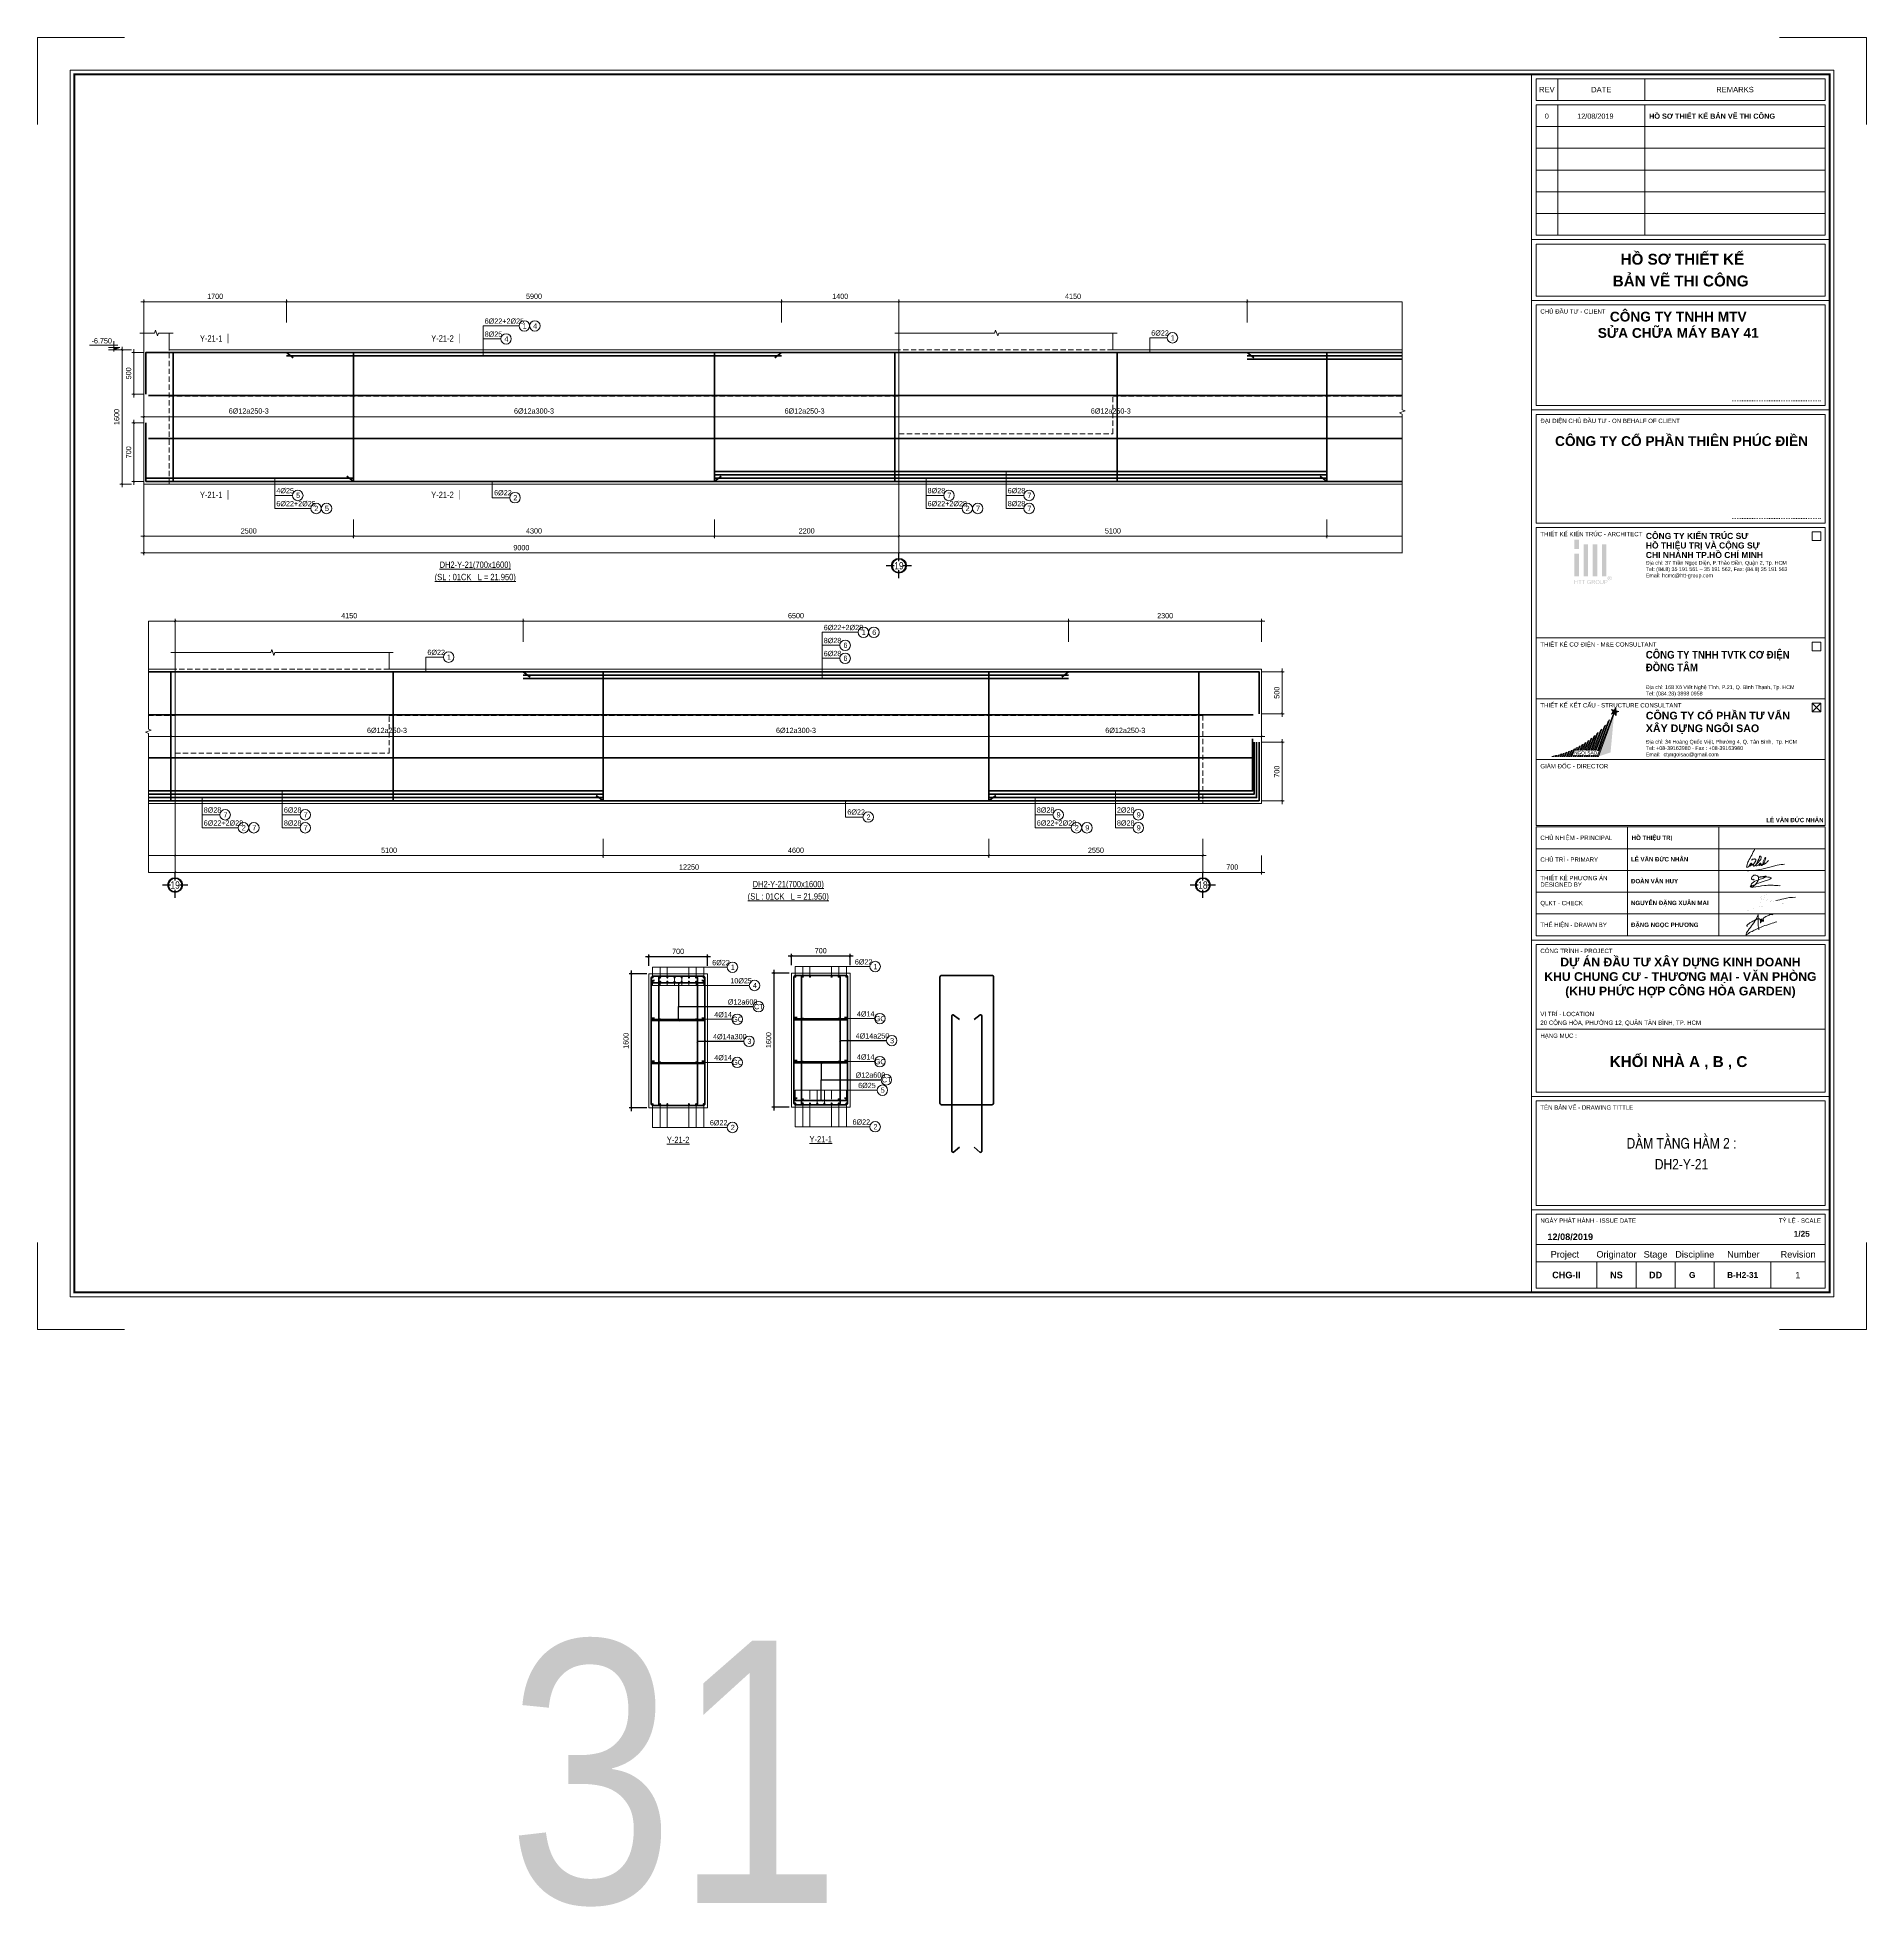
# Model space of a CAD drawing. Header units: millimetres. Extents: x 3014920 to 3563667, y -1638653 to -1356471.
# Drawn here: x 3258429 to 3280232, y -1627955 to -1605675 of the extents above; entities that cross this region are included whole.
import ezdxf
from ezdxf.enums import TextEntityAlignment as Align
from ezdxf.xclip import XClip

# ---------------------------------------------------------------- set-up
doc = ezdxf.new("R2010")
doc.units = ezdxf.units.MM
doc.header["$MEASUREMENT"] = 0
doc.header["$XCLIPFRAME"] = 0
doc.header["$PDMODE"] = 2
for name, pattern in [('6 TANG DIEN HINH 14-15$0$ACAD_ISO10W100', [18, 12, -3, 0, -3]), ('ACAD_ISO04W100', [30, 24, -3, 0, -3]), ('CENTER', [2, 1.25, -0.25, 0.25, -0.25]), ('HIDDEN', [0.375, 0.25, -0.125])]:
    doc.linetypes.add(name, pattern=pattern)
doc.layers.get('0').update_dxf_attribs({"lineweight": 9})
doc.layers.get('Defpoints').update_dxf_attribs({"color": 10, "lineweight": 0})
for name, color, linetype, lineweight in [('2', 2, 'Continuous', 20), ('CDAI', 21, 'Continuous', 40), ('CHG_XX_Khung ten$0$TEXT', 7, 'Continuous', 15), ('CHUNHO', 7, 'CENTER', 13), ('CHUTO', 51, 'Continuous', 15), ('CTHEP', 50, 'Continuous', 50), ('DBAO', 90, 'Continuous', 13), ('DGIONG', 130, 'Continuous', 13), ('HATCH', 154, 'Continuous', 9), ('KTH', 154, 'Continuous', 9), ('Net khuat', 8, 'HIDDEN', 13), ('TEXT', 7, 'Continuous', 15), ('TRUC', 251, 'ACAD_ISO04W100', 9)]:
    doc.layers.add(name, color=color, linetype=linetype, lineweight=lineweight)
doc.layers.add('8', color=8, linetype='Continuous')
doc.layers.add('CHG_XX_Khung ten$0$TKTC', color=1, linetype='Continuous')
doc.layers.add('CHG_XX_Khung ten$0$A1 BORDER$0$DGIONG', color=7, linetype='Continuous', lineweight=13, true_color=0x29ffff)
doc.layers.add('CHG_XX_Khung ten$0$A1 BORDER$0$STICK', color=7, linetype='Continuous', lineweight=9, true_color=0xe60000)
doc.styles.add('ArialB', font='arialbd.ttf')
doc.styles.add('CHG_XX_Khung ten$0$A1 BORDER$0$ARIAL', font='arial.ttf')
doc.styles.add('CHG_XX_Khung ten$0$A1 BORDER$0$Arial - Bold', font='arialbd.ttf', dxfattribs={"height": 2.5})
doc.styles.add('CHG_XX_Khung ten$0$A1 BORDER$0$Star-AvoBold', font='VAVOB_0.TTF')
doc.styles.add('CHG_XX_Khung ten$0$A1 BORDER$0$Title Block DD$0$ARIAL', font='arial.ttf')
doc.styles.add('CHG_XX_Khung ten$0$A1 BORDER$0$Title Block DD$0$Arial - Bold', font='arialbd.ttf', dxfattribs={"height": 2.5})
doc.styles.add('CHG_XX_Khung ten$0$arial', font='arial.ttf')
doc.styles.add('CHG_XX_Khung ten$0$Arial - Bold', font='arialbd.ttf')
doc.styles.add('CHG_XX_Khung ten$0$ArialB', font='arialbd.ttf')
doc.styles.add('CHG_XX_Khung ten$0$title block pccc$0$ARIAL', font='arial.ttf')
doc.styles.add('CHG_XX_Khung ten$0$title block pccc$0$Arial - Bold', font='arialbd.ttf', dxfattribs={"height": 2.5})
doc.styles.add('HELVECONDENSE', font='VHELVCN_0.TTF')
doc.styles.add('Star-HelCon', font='VHELVCN_0.TTF')
doc.styles.add('TTP-HelCon', font='VHELVCN_0.TTF')
doc.styles.add('VNI-HELVE-CONDENSE', font='VHELVCN_0.TTF')
doc.dimstyles.new('kc-25', dxfattribs={"dimtxt": 62.5, "dimasz": 20, "dimexe": 20, "dimexo": 50, "dimgap": 25, "dimtad": 3, "dimdec": 0, "dimzin": 0, "dimdsep": 46, "dimtxsty": 'VNI-HELVE-CONDENSE', "dimblk": 'DIM', "dimcen": 2.5, "dimclrd": 256, "dimclre": 154, "dimclrt": 7, "dimaunit": 1, "dimadec": 0, "dimazin": 0, "dimtfac": 1, "dimtdec": 0, "dimtix": 1, "dimtmove": 0, "dimatfit": 3, "dimldrblk": 'DOT', "dimfxl": 1, "dimtolj": 1, "dimtzin": 0, "dimarcsym": 0})
doc.dimstyles.new('TTP-25', dxfattribs={"dimscale": 25, "dimtxt": 2.5, "dimasz": 1, "dimexe": 1, "dimexo": 1, "dimgap": 0.09, "dimtad": 0, "dimdec": 4, "dimrnd": 1, "dimzin": 9, "dimdsep": 46, "dimtxsty": 'TTP-HelCon', "dimblk": 'ARCHTICK', "dimcen": 0.09, "dimdle": 1.5, "dimclrd": 256, "dimclre": 256, "dimclrt": 7, "dimadec": 0, "dimazin": 0, "dimtfac": 1, "dimtdec": 4, "dimtmove": 0, "dimatfit": 3, "dimldrblk": 'ARCHTICK', "dimfxl": 1, "dimtvp": 1, "dimtolj": 1, "dimtzin": 0, "dimarcsym": 0})

# ---------------------------------------------------------------- blocks, each defined once
blk = doc.blocks.new('_ArchTick')
at = {"color": 0, "linetype": 'ByBlock', "const_width": 0.15}
blk.add_lwpolyline([(-0.5, -0.5), (0.5, 0.5)], dxfattribs=at)
blk = doc.blocks.new('*D357')
at = {"layer": 'Defpoints', "color": 0, "ltscale": 500, "transparency": 16777216}
for p in [(3265716, -1616633), (3265716, -1616766), (3266416, -1616766)]:
    blk.add_point(p, dxfattribs=at)
at = {"layer": 'KTH', "lineweight": -2, "ltscale": 500, "transparency": 16777216}
for p, q in [((3266453, -1616633), (3265678, -1616633)), ((3265716, -1616741), (3265716, -1616608)), ((3266416, -1616741), (3266416, -1616608))]:
    blk.add_line(p, q, dxfattribs=at)
at = {"layer": 'KTH', "lineweight": -2, "ltscale": 500, "transparency": 16777216, "xscale": 25, "yscale": 25, "zscale": 25, "rotation": 180}
blk.add_blockref('_ArchTick', (3265716, -1616633), dxfattribs=at)
at = {"layer": 'KTH', "lineweight": -2, "ltscale": 500, "transparency": 16777216, "xscale": 25, "yscale": 25, "zscale": 25}
blk.add_blockref('_ArchTick', (3266416, -1616633), dxfattribs=at)
at = {"layer": 'KTH', "color": 7, "ltscale": 500, "transparency": 16777216, "insert": (3266066, -1616569), "char_height": 62.5, "attachment_point": 5, "style": 'TTP-HelCon'}
blk.add_mtext('\\A1;700', dxfattribs=at)
blk = doc.blocks.new('*D358')
at = {"layer": 'Defpoints', "color": 0, "ltscale": 500, "transparency": 16777216}
for p in [(3267416, -1616827), (3267208, -1618427), (3267416, -1618427)]:
    blk.add_point(p, dxfattribs=at)
at = {"layer": 'KTH', "lineweight": -2, "ltscale": 500, "transparency": 16777216}
for p, q in [((3267391, -1616827), (3267183, -1616827)), ((3267208, -1616789), (3267208, -1618464)), ((3267391, -1618427), (3267183, -1618427))]:
    blk.add_line(p, q, dxfattribs=at)
at = {"layer": 'KTH', "lineweight": -2, "ltscale": 500, "transparency": 16777216, "xscale": 25, "yscale": 25, "zscale": 25}
for p, rotation in [((3267208, -1616827), 90), ((3267208, -1618427), 270)]:
    blk.add_blockref('_ArchTick', p, dxfattribs=dict(at, rotation=rotation))
at = {"layer": 'KTH', "color": 7, "ltscale": 500, "transparency": 16777216, "insert": (3267144, -1617627), "char_height": 62.5, "attachment_point": 5, "rotation": 90, "style": 'TTP-HelCon'}
blk.add_mtext('\\A1;1600', dxfattribs=at)
blk = doc.blocks.new('*D359')
at = {"layer": 'Defpoints', "color": 0, "ltscale": 500, "transparency": 16777216}
for p in [(3267416, -1616625), (3267416, -1616758), (3268116, -1616758)]:
    blk.add_point(p, dxfattribs=at)
at = {"layer": 'KTH', "lineweight": -2, "ltscale": 500, "transparency": 16777216}
for p, q in [((3267416, -1616733), (3267416, -1616600)), ((3268116, -1616733), (3268116, -1616600)), ((3268154, -1616625), (3267379, -1616625))]:
    blk.add_line(p, q, dxfattribs=at)
at = {"layer": 'KTH', "lineweight": -2, "ltscale": 500, "transparency": 16777216, "xscale": 25, "yscale": 25, "zscale": 25, "rotation": 180}
blk.add_blockref('_ArchTick', (3267416, -1616625), dxfattribs=at)
at = {"layer": 'KTH', "lineweight": -2, "ltscale": 500, "transparency": 16777216, "xscale": 25, "yscale": 25, "zscale": 25}
blk.add_blockref('_ArchTick', (3268116, -1616625), dxfattribs=at)
at = {"layer": 'KTH', "color": 7, "ltscale": 500, "transparency": 16777216, "insert": (3267766, -1616561), "char_height": 62.5, "attachment_point": 5, "style": 'TTP-HelCon'}
blk.add_mtext('\\A1;700', dxfattribs=at)
blk = doc.blocks.new('*D360')
at = {"layer": 'Defpoints', "color": 0, "ltscale": 500, "transparency": 16777216}
for p in [(3265716, -1616835), (3265508, -1618435), (3265716, -1618435)]:
    blk.add_point(p, dxfattribs=at)
at = {"layer": 'KTH', "lineweight": -2, "ltscale": 500, "transparency": 16777216}
for p, q in [((3265508, -1616798), (3265508, -1618473)), ((3265691, -1616835), (3265483, -1616835)), ((3265691, -1618435), (3265483, -1618435))]:
    blk.add_line(p, q, dxfattribs=at)
at = {"layer": 'KTH', "lineweight": -2, "ltscale": 500, "transparency": 16777216, "xscale": 25, "yscale": 25, "zscale": 25}
for p, rotation in [((3265508, -1616835), 90), ((3265508, -1618435), 270)]:
    blk.add_blockref('_ArchTick', p, dxfattribs=dict(at, rotation=rotation))
at = {"layer": 'KTH', "color": 7, "ltscale": 500, "transparency": 16777216, "insert": (3265444, -1617635), "char_height": 62.5, "attachment_point": 5, "rotation": 90, "style": 'TTP-HelCon'}
blk.add_mtext('\\A1;1600', dxfattribs=at)
blk = doc.blocks.new('*D1676')
at = {"layer": 'Defpoints', "color": 0, "transparency": 16777216}
for p in [(0, -1996), (9000, -1996), (0, -2421)]:
    blk.add_point(p, dxfattribs=at)
at = {"layer": 'KTH', "lineweight": -2, "transparency": 16777216}
for p, q in [((0, -2021), (0, -2446)), ((9000, -2021), (9000, -2446)), ((9037, -2421), (-38, -2421))]:
    blk.add_line(p, q, dxfattribs=at)
at = {"layer": 'KTH', "lineweight": -2, "transparency": 16777216, "xscale": 25, "yscale": 25, "zscale": 25, "rotation": 180}
blk.add_blockref('_ArchTick', (0, -2421), dxfattribs=at)
at = {"layer": 'KTH', "lineweight": -2, "transparency": 16777216, "xscale": 25, "yscale": 25, "zscale": 25}
blk.add_blockref('_ArchTick', (9000, -2421), dxfattribs=at)
at = {"layer": 'KTH', "color": 7, "transparency": 16777216, "insert": (4500, -2358), "char_height": 62.5, "attachment_point": 5, "style": 'TTP-HelCon'}
blk.add_mtext('\\A1;9000', dxfattribs=at)
blk = doc.blocks.new('*D1677')
at = {"layer": 'Defpoints', "color": 0, "transparency": 16777216}
for p in [(1700, 574), (1700, 300), (7600, 300)]:
    blk.add_point(p, dxfattribs=at)
at = {"layer": 'KTH', "lineweight": -2, "transparency": 16777216}
for p, q in [((7637, 574), (1662, 574)), ((1700, 325), (1700, 599)), ((7600, 325), (7600, 599))]:
    blk.add_line(p, q, dxfattribs=at)
at = {"layer": 'KTH', "lineweight": -2, "transparency": 16777216, "xscale": 25, "yscale": 25, "zscale": 25, "rotation": 180}
blk.add_blockref('_ArchTick', (1700, 574), dxfattribs=at)
at = {"layer": 'KTH', "lineweight": -2, "transparency": 16777216, "xscale": 25, "yscale": 25, "zscale": 25}
blk.add_blockref('_ArchTick', (7600, 574), dxfattribs=at)
at = {"layer": 'KTH', "color": 7, "transparency": 16777216, "insert": (4650, 638), "char_height": 62.5, "attachment_point": 5, "style": 'TTP-HelCon'}
blk.add_mtext('\\A1;5900', dxfattribs=at)
blk = doc.blocks.new('*D1678')
at = {"layer": 'Defpoints', "color": 0, "transparency": 16777216}
for p in [(0, 574), (0, 300), (1700, 300)]:
    blk.add_point(p, dxfattribs=at)
at = {"layer": 'KTH', "lineweight": -2, "transparency": 16777216}
for p, q in [((1737, 574), (-38, 574)), ((0, 325), (0, 599)), ((1700, 325), (1700, 599))]:
    blk.add_line(p, q, dxfattribs=at)
at = {"layer": 'KTH', "lineweight": -2, "transparency": 16777216, "xscale": 25, "yscale": 25, "zscale": 25, "rotation": 180}
blk.add_blockref('_ArchTick', (0, 574), dxfattribs=at)
at = {"layer": 'KTH', "lineweight": -2, "transparency": 16777216, "xscale": 25, "yscale": 25, "zscale": 25}
blk.add_blockref('_ArchTick', (1700, 574), dxfattribs=at)
at = {"layer": 'KTH', "color": 7, "transparency": 16777216, "insert": (850, 638), "char_height": 62.5, "attachment_point": 5, "style": 'TTP-HelCon'}
blk.add_mtext('\\A1;1700', dxfattribs=at)
blk = doc.blocks.new('*D1679')
at = {"layer": 'Defpoints', "color": 0, "transparency": 16777216}
for p in [(0, -1996), (2500, -1996), (2500, -2221)]:
    blk.add_point(p, dxfattribs=at)
at = {"layer": 'KTH', "lineweight": -2, "transparency": 16777216}
for p, q in [((-38, -2221), (2537, -2221)), ((0, -2021), (0, -2246)), ((2500, -2021), (2500, -2246))]:
    blk.add_line(p, q, dxfattribs=at)
at = {"layer": 'KTH', "lineweight": -2, "transparency": 16777216, "xscale": 25, "yscale": 25, "zscale": 25, "rotation": 180}
blk.add_blockref('_ArchTick', (0, -2221), dxfattribs=at)
at = {"layer": 'KTH', "lineweight": -2, "transparency": 16777216, "xscale": 25, "yscale": 25, "zscale": 25}
blk.add_blockref('_ArchTick', (2500, -2221), dxfattribs=at)
at = {"layer": 'KTH', "color": 7, "transparency": 16777216, "insert": (1250, -2158), "char_height": 62.5, "attachment_point": 5, "style": 'TTP-HelCon'}
blk.add_mtext('\\A1;2500', dxfattribs=at)
blk = doc.blocks.new('*D1680')
at = {"layer": 'Defpoints', "color": 0, "transparency": 16777216}
for p in [(2500, -1996), (6800, -1996), (6800, -2221)]:
    blk.add_point(p, dxfattribs=at)
at = {"layer": 'KTH', "lineweight": -2, "transparency": 16777216}
for p, q in [((2462, -2221), (6837, -2221)), ((2500, -2021), (2500, -2246)), ((6800, -2021), (6800, -2246))]:
    blk.add_line(p, q, dxfattribs=at)
at = {"layer": 'KTH', "lineweight": -2, "transparency": 16777216, "xscale": 25, "yscale": 25, "zscale": 25, "rotation": 180}
blk.add_blockref('_ArchTick', (2500, -2221), dxfattribs=at)
at = {"layer": 'KTH', "lineweight": -2, "transparency": 16777216, "xscale": 25, "yscale": 25, "zscale": 25}
blk.add_blockref('_ArchTick', (6800, -2221), dxfattribs=at)
at = {"layer": 'KTH', "color": 7, "transparency": 16777216, "insert": (4650, -2158), "char_height": 62.5, "attachment_point": 5, "style": 'TTP-HelCon'}
blk.add_mtext('\\A1;4300', dxfattribs=at)
blk = doc.blocks.new('*D1681')
at = {"layer": 'Defpoints', "color": 0, "transparency": 16777216}
for p in [(0, -603), (2500, -603), (2500, -800)]:
    blk.add_point(p, dxfattribs=at)
at = {"layer": 'KTH', "lineweight": -2, "transparency": 16777216}
for p, q in [((0, -628), (0, -825)), ((2500, -628), (2500, -825)), ((-37, -800), (2537, -800))]:
    blk.add_line(p, q, dxfattribs=at)
at = {"layer": 'KTH', "lineweight": -2, "transparency": 16777216, "xscale": 25, "yscale": 25, "zscale": 25, "rotation": 180}
blk.add_blockref('_ArchTick', (0, -800), dxfattribs=at)
at = {"layer": 'KTH', "lineweight": -2, "transparency": 16777216, "xscale": 25, "yscale": 25, "zscale": 25}
blk.add_blockref('_ArchTick', (2500, -800), dxfattribs=at)
at = {"layer": 'KTH', "color": 7, "transparency": 16777216, "insert": (1250, -730), "char_height": 62.5, "attachment_point": 5, "style": 'TTP-HelCon'}
blk.add_mtext('\\A1;6Þ12a250-3', dxfattribs=at)
blk = doc.blocks.new('*D1682')
at = {"layer": 'Defpoints', "color": 0, "transparency": 16777216}
for p in [(2500, -603), (6800, -603), (6800, -800)]:
    blk.add_point(p, dxfattribs=at)
at = {"layer": 'KTH', "lineweight": -2, "transparency": 16777216}
for p, q in [((2500, -628), (2500, -825)), ((6800, -628), (6800, -825)), ((2462, -800), (6837, -800))]:
    blk.add_line(p, q, dxfattribs=at)
at = {"layer": 'KTH', "lineweight": -2, "transparency": 16777216, "xscale": 25, "yscale": 25, "zscale": 25, "rotation": 180}
blk.add_blockref('_ArchTick', (2500, -800), dxfattribs=at)
at = {"layer": 'KTH', "lineweight": -2, "transparency": 16777216, "xscale": 25, "yscale": 25, "zscale": 25}
blk.add_blockref('_ArchTick', (6800, -800), dxfattribs=at)
at = {"layer": 'KTH', "color": 7, "transparency": 16777216, "insert": (4650, -730), "char_height": 62.5, "attachment_point": 5, "style": 'TTP-HelCon'}
blk.add_mtext('\\A1;6Þ12a300-3', dxfattribs=at)
blk = doc.blocks.new('dau truc')
blk.add_circle((0, 0), 180)
at = {"layer": '8'}
for p, q in [((0, 127), (0, 345)), ((-127, 0), (-345, 0)), ((0, -345), (0, -127)), ((345, 0), (127, 0))]:
    blk.add_line(p, q, dxfattribs=at)
blk.add_circle((0, 0), 200, dxfattribs=at)
at = {"layer": 'TEXT', "style": 'HELVECONDENSE'}
blk.add_attdef('A', text='', height=233, dxfattribs=at).set_placement((0, 0), align=Align.MIDDLE)
blk = doc.blocks.new('*D1683')
at = {"layer": 'Defpoints', "color": 0, "transparency": 16777216}
for p in [(21950, 574), (19650, 300), (21950, 300)]:
    blk.add_point(p, dxfattribs=at)
at = {"layer": 'KTH', "lineweight": -2, "transparency": 16777216}
for p, q in [((19612, 574), (21987, 574)), ((19650, 325), (19650, 599)), ((21950, 325), (21950, 599))]:
    blk.add_line(p, q, dxfattribs=at)
at = {"layer": 'KTH', "lineweight": -2, "transparency": 16777216, "xscale": 25, "yscale": 25, "zscale": 25, "rotation": 180}
blk.add_blockref('_ArchTick', (19650, 574), dxfattribs=at)
at = {"layer": 'KTH', "lineweight": -2, "transparency": 16777216, "xscale": 25, "yscale": 25, "zscale": 25}
blk.add_blockref('_ArchTick', (21950, 574), dxfattribs=at)
at = {"layer": 'KTH', "color": 7, "transparency": 16777216, "insert": (20800, 638), "char_height": 62.5, "attachment_point": 5, "style": 'TTP-HelCon'}
blk.add_mtext('\\A1;2300', dxfattribs=at)
blk = doc.blocks.new('DIM')
h = blk.add_hatch(color=1)
h.paths.add_polyline_path([(0.5, 0.3, 1), (0.3, 0.5), (-0.2, 0), (0.2, 0)])
h.paths.add_polyline_path([(0.2, 0), (-0.2, 0), (-0.5, -0.3, 1), (-0.3, -0.5)])
at = {"color": 9}
for p, q in [((-0.2, 0), (-1.5, 0)), ((0.2, 0), (1.5, 0))]:
    blk.add_line(p, q, dxfattribs=at)
at = {"color": 1}
for p, q in [((-0.5, -0.3), (0.3, 0.5)), ((-0.3, -0.5), (0.5, 0.3)), ((-0.2, 0), (0.2, 0))]:
    blk.add_line(p, q, dxfattribs=at)
blk.add_arc((-0.4, -0.4), 0.138, 135, 315, dxfattribs=at)
blk = doc.blocks.new('*D1684')
at = {"layer": 'Defpoints', "color": 0, "transparency": 16777216}
for p in [(-124, 0), (-260, -1600), (-124, -1600)]:
    blk.add_point(p, dxfattribs=at)
at = {"layer": 'KTH', "lineweight": -2, "transparency": 16777216}
for p, q in [((-149, 0), (-285, 0)), ((-260, 38), (-260, -1637)), ((-149, -1600), (-285, -1600))]:
    blk.add_line(p, q, dxfattribs=at)
at = {"layer": 'KTH', "lineweight": -2, "transparency": 16777216, "xscale": 25, "yscale": 25, "zscale": 25}
for p, rotation in [((-260, 0), 90), ((-260, -1600), 270)]:
    blk.add_blockref('_ArchTick', p, dxfattribs=dict(at, rotation=rotation))
at = {"layer": 'KTH', "color": 7, "transparency": 16777216, "insert": (-324, -800), "char_height": 62.5, "attachment_point": 5, "rotation": 90, "style": 'TTP-HelCon'}
blk.add_mtext('\\A1;1600', dxfattribs=at)
blk = doc.blocks.new('CODE')
at = {"layer": 'DBAO'}
for p, q in [((-63, 0), (-138, 30)), ((-138, 30), (0, 30)), ((-138, 0), (0, 0)), ((-113, 55), (224, 55)), ((-63, -20), (-63, 105))]:
    blk.add_line(p, q, dxfattribs=at)
at = {"layer": 'HATCH', "color": 1}
blk.add_solid([(-63, 0), (-138, 30), (-63, 30)], dxfattribs=at)
blk = doc.blocks.new('*D1685')
at = {"layer": 'Defpoints', "color": 0, "transparency": 16777216}
for p in [(6800, -603), (8950, -603), (6800, -800)]:
    blk.add_point(p, dxfattribs=at)
at = {"layer": 'KTH', "lineweight": -2, "transparency": 16777216}
for p, q in [((6800, -628), (6800, -825)), ((8950, -628), (8950, -825)), ((8987, -800), (6762, -800))]:
    blk.add_line(p, q, dxfattribs=at)
at = {"layer": 'KTH', "lineweight": -2, "transparency": 16777216, "xscale": 25, "yscale": 25, "zscale": 25, "rotation": 180}
blk.add_blockref('_ArchTick', (6800, -800), dxfattribs=at)
at = {"layer": 'KTH', "lineweight": -2, "transparency": 16777216, "xscale": 25, "yscale": 25, "zscale": 25}
blk.add_blockref('_ArchTick', (8950, -800), dxfattribs=at)
at = {"layer": 'KTH', "color": 7, "transparency": 16777216, "insert": (7875, -730), "char_height": 62.5, "attachment_point": 5, "style": 'TTP-HelCon'}
blk.add_mtext('\\A1;6Þ12a250-3', dxfattribs=at)
blk = doc.blocks.new('*D1686')
at = {"layer": 'Defpoints', "color": 0, "transparency": 16777216}
for p in [(9000, 574), (7600, 300), (9000, 300)]:
    blk.add_point(p, dxfattribs=at)
at = {"layer": 'KTH', "lineweight": -2, "transparency": 16777216}
for p, q in [((7562, 574), (9037, 574)), ((7600, 325), (7600, 599)), ((9000, 325), (9000, 599))]:
    blk.add_line(p, q, dxfattribs=at)
at = {"layer": 'KTH', "lineweight": -2, "transparency": 16777216, "xscale": 25, "yscale": 25, "zscale": 25, "rotation": 180}
blk.add_blockref('_ArchTick', (7600, 574), dxfattribs=at)
at = {"layer": 'KTH', "lineweight": -2, "transparency": 16777216, "xscale": 25, "yscale": 25, "zscale": 25}
blk.add_blockref('_ArchTick', (9000, 574), dxfattribs=at)
at = {"layer": 'KTH', "color": 7, "transparency": 16777216, "insert": (8300, 638), "char_height": 62.5, "attachment_point": 5, "style": 'TTP-HelCon'}
blk.add_mtext('\\A1;1400', dxfattribs=at)
blk = doc.blocks.new('*D1687')
at = {"layer": 'Defpoints', "color": 0, "transparency": 16777216}
for p in [(13150, 574), (9000, 300), (13150, 300)]:
    blk.add_point(p, dxfattribs=at)
at = {"layer": 'KTH', "lineweight": -2, "transparency": 16777216}
for p, q in [((8962, 574), (13187, 574)), ((9000, 325), (9000, 599)), ((13150, 325), (13150, 599))]:
    blk.add_line(p, q, dxfattribs=at)
at = {"layer": 'KTH', "lineweight": -2, "transparency": 16777216, "xscale": 25, "yscale": 25, "zscale": 25, "rotation": 180}
blk.add_blockref('_ArchTick', (9000, 574), dxfattribs=at)
at = {"layer": 'KTH', "lineweight": -2, "transparency": 16777216, "xscale": 25, "yscale": 25, "zscale": 25}
blk.add_blockref('_ArchTick', (13150, 574), dxfattribs=at)
at = {"layer": 'KTH', "color": 7, "transparency": 16777216, "insert": (11075, 638), "char_height": 62.5, "attachment_point": 5, "style": 'TTP-HelCon'}
blk.add_mtext('\\A1;4150', dxfattribs=at)
blk = doc.blocks.new('*D1688')
at = {"layer": 'Defpoints', "color": 0, "transparency": 16777216}
for p in [(13150, 574), (13150, 300), (19650, 300)]:
    blk.add_point(p, dxfattribs=at)
at = {"layer": 'KTH', "lineweight": -2, "transparency": 16777216}
for p, q in [((19687, 574), (13112, 574)), ((13150, 325), (13150, 599)), ((19650, 325), (19650, 599))]:
    blk.add_line(p, q, dxfattribs=at)
at = {"layer": 'KTH', "lineweight": -2, "transparency": 16777216, "xscale": 25, "yscale": 25, "zscale": 25, "rotation": 180}
blk.add_blockref('_ArchTick', (13150, 574), dxfattribs=at)
at = {"layer": 'KTH', "lineweight": -2, "transparency": 16777216, "xscale": 25, "yscale": 25, "zscale": 25}
blk.add_blockref('_ArchTick', (19650, 574), dxfattribs=at)
at = {"layer": 'KTH', "color": 7, "transparency": 16777216, "insert": (16400, 638), "char_height": 62.5, "attachment_point": 5, "style": 'TTP-HelCon'}
blk.add_mtext('\\A1;6500', dxfattribs=at)
blk = doc.blocks.new('*D1689')
at = {"layer": 'Defpoints', "color": 0, "transparency": 16777216}
for p in [(14100, -603), (18700, -603), (14100, -800)]:
    blk.add_point(p, dxfattribs=at)
at = {"layer": 'KTH', "lineweight": -2, "transparency": 16777216}
for p, q in [((14100, -628), (14100, -825)), ((18700, -628), (18700, -825)), ((18737, -800), (14062, -800))]:
    blk.add_line(p, q, dxfattribs=at)
at = {"layer": 'KTH', "lineweight": -2, "transparency": 16777216, "xscale": 25, "yscale": 25, "zscale": 25, "rotation": 180}
blk.add_blockref('_ArchTick', (14100, -800), dxfattribs=at)
at = {"layer": 'KTH', "lineweight": -2, "transparency": 16777216, "xscale": 25, "yscale": 25, "zscale": 25}
blk.add_blockref('_ArchTick', (18700, -800), dxfattribs=at)
at = {"layer": 'KTH', "color": 7, "transparency": 16777216, "insert": (16400, -730), "char_height": 62.5, "attachment_point": 5, "style": 'TTP-HelCon'}
blk.add_mtext('\\A1;6Þ12a300-3', dxfattribs=at)
blk = doc.blocks.new('*D1690')
at = {"layer": 'Defpoints', "color": 0, "transparency": 16777216}
for p in [(18700, -603), (21950, -603), (18700, -800)]:
    blk.add_point(p, dxfattribs=at)
at = {"layer": 'KTH', "lineweight": -2, "transparency": 16777216}
for p, q in [((18700, -628), (18700, -825)), ((21950, -628), (21950, -825)), ((21987, -800), (18662, -800))]:
    blk.add_line(p, q, dxfattribs=at)
at = {"layer": 'KTH', "lineweight": -2, "transparency": 16777216, "xscale": 25, "yscale": 25, "zscale": 25, "rotation": 180}
blk.add_blockref('_ArchTick', (18700, -800), dxfattribs=at)
at = {"layer": 'KTH', "lineweight": -2, "transparency": 16777216, "xscale": 25, "yscale": 25, "zscale": 25}
blk.add_blockref('_ArchTick', (21950, -800), dxfattribs=at)
at = {"layer": 'KTH', "color": 7, "transparency": 16777216, "insert": (20325, -730), "char_height": 62.5, "attachment_point": 5, "style": 'TTP-HelCon'}
blk.add_mtext('\\A1;6Þ12a250-3', dxfattribs=at)
blk = doc.blocks.new('*D1691')
at = {"layer": 'Defpoints', "color": 0, "transparency": 16777216}
for p in [(6800, -1996), (9000, -1996), (6800, -2221)]:
    blk.add_point(p, dxfattribs=at)
at = {"layer": 'KTH', "lineweight": -2, "transparency": 16777216}
for p, q in [((9037, -2221), (6762, -2221)), ((6800, -2021), (6800, -2246)), ((9000, -2021), (9000, -2246))]:
    blk.add_line(p, q, dxfattribs=at)
at = {"layer": 'KTH', "lineweight": -2, "transparency": 16777216, "xscale": 25, "yscale": 25, "zscale": 25, "rotation": 180}
blk.add_blockref('_ArchTick', (6800, -2221), dxfattribs=at)
at = {"layer": 'KTH', "lineweight": -2, "transparency": 16777216, "xscale": 25, "yscale": 25, "zscale": 25}
blk.add_blockref('_ArchTick', (9000, -2221), dxfattribs=at)
at = {"layer": 'KTH', "color": 7, "transparency": 16777216, "insert": (7900, -2158), "char_height": 62.5, "attachment_point": 5, "style": 'TTP-HelCon'}
blk.add_mtext('\\A1;2200', dxfattribs=at)
blk = doc.blocks.new('*D1692')
at = {"layer": 'Defpoints', "color": 0, "transparency": 16777216}
for p in [(9000, -1996), (14100, -1996), (14100, -2221)]:
    blk.add_point(p, dxfattribs=at)
at = {"layer": 'KTH', "lineweight": -2, "transparency": 16777216}
for p, q in [((8962, -2221), (14137, -2221)), ((9000, -2021), (9000, -2246)), ((14100, -2021), (14100, -2246))]:
    blk.add_line(p, q, dxfattribs=at)
at = {"layer": 'KTH', "lineweight": -2, "transparency": 16777216, "xscale": 25, "yscale": 25, "zscale": 25, "rotation": 180}
blk.add_blockref('_ArchTick', (9000, -2221), dxfattribs=at)
at = {"layer": 'KTH', "lineweight": -2, "transparency": 16777216, "xscale": 25, "yscale": 25, "zscale": 25}
blk.add_blockref('_ArchTick', (14100, -2221), dxfattribs=at)
at = {"layer": 'KTH', "color": 7, "transparency": 16777216, "insert": (11550, -2158), "char_height": 62.5, "attachment_point": 5, "style": 'TTP-HelCon'}
blk.add_mtext('\\A1;5100', dxfattribs=at)
blk = doc.blocks.new('*D1693')
at = {"layer": 'Defpoints', "color": 0, "transparency": 16777216}
for p in [(14100, -1996), (18700, -1996), (18700, -2221)]:
    blk.add_point(p, dxfattribs=at)
at = {"layer": 'KTH', "lineweight": -2, "transparency": 16777216}
for p, q in [((14062, -2221), (18737, -2221)), ((14100, -2021), (14100, -2246)), ((18700, -2021), (18700, -2246))]:
    blk.add_line(p, q, dxfattribs=at)
at = {"layer": 'KTH', "lineweight": -2, "transparency": 16777216, "xscale": 25, "yscale": 25, "zscale": 25, "rotation": 180}
blk.add_blockref('_ArchTick', (14100, -2221), dxfattribs=at)
at = {"layer": 'KTH', "lineweight": -2, "transparency": 16777216, "xscale": 25, "yscale": 25, "zscale": 25}
blk.add_blockref('_ArchTick', (18700, -2221), dxfattribs=at)
at = {"layer": 'KTH', "color": 7, "transparency": 16777216, "insert": (16400, -2158), "char_height": 62.5, "attachment_point": 5, "style": 'TTP-HelCon'}
blk.add_mtext('\\A1;4600', dxfattribs=at)
blk = doc.blocks.new('*D1694')
at = {"layer": 'Defpoints', "color": 0, "transparency": 16777216}
for p in [(9000, -1996), (21250, -1996), (21250, -2421)]:
    blk.add_point(p, dxfattribs=at)
at = {"layer": 'KTH', "lineweight": -2, "transparency": 16777216}
for p, q in [((9000, -2021), (9000, -2446)), ((21250, -2021), (21250, -2446)), ((8962, -2421), (21287, -2421))]:
    blk.add_line(p, q, dxfattribs=at)
at = {"layer": 'KTH', "lineweight": -2, "transparency": 16777216, "xscale": 25, "yscale": 25, "zscale": 25, "rotation": 180}
blk.add_blockref('_ArchTick', (9000, -2421), dxfattribs=at)
at = {"layer": 'KTH', "lineweight": -2, "transparency": 16777216, "xscale": 25, "yscale": 25, "zscale": 25}
blk.add_blockref('_ArchTick', (21250, -2421), dxfattribs=at)
at = {"layer": 'KTH', "color": 7, "transparency": 16777216, "insert": (15125, -2358), "char_height": 62.5, "attachment_point": 5, "style": 'TTP-HelCon'}
blk.add_mtext('\\A1;12250', dxfattribs=at)
blk = doc.blocks.new('MC')
at = {"layer": 'CTHEP', "const_width": 10, "elevation": 0}
blk.add_lwpolyline([(36, 150), (36, 0)], dxfattribs=at)
at = {"layer": 'TEXT', "style": 'TTP-HelCon'}
blk.add_attdef('A', text='', height=100, dxfattribs=at).set_placement((-50, 26), align=Align.RIGHT)
blk = doc.blocks.new('*D1695')
at = {"layer": 'Defpoints', "color": 0, "transparency": 16777216}
for p in [(8950, -628), (14100, -603), (8950, -800)]:
    blk.add_point(p, dxfattribs=at)
at = {"layer": 'KTH', "lineweight": -2, "transparency": 16777216}
for p, q in [((8950, -653), (8950, -825)), ((14100, -628), (14100, -825)), ((14137, -800), (8912, -800))]:
    blk.add_line(p, q, dxfattribs=at)
at = {"layer": 'KTH', "lineweight": -2, "transparency": 16777216, "xscale": 25, "yscale": 25, "zscale": 25, "rotation": 180}
blk.add_blockref('_ArchTick', (8950, -800), dxfattribs=at)
at = {"layer": 'KTH', "lineweight": -2, "transparency": 16777216, "xscale": 25, "yscale": 25, "zscale": 25}
blk.add_blockref('_ArchTick', (14100, -800), dxfattribs=at)
at = {"layer": 'KTH', "color": 7, "transparency": 16777216, "insert": (11525, -730), "char_height": 62.5, "attachment_point": 5, "style": 'TTP-HelCon'}
blk.add_mtext('\\A1;6Þ12a250-3', dxfattribs=at)
blk = doc.blocks.new('*D1696')
at = {"layer": 'Defpoints', "color": 0, "transparency": 16777216}
for p in [(21250, -2196), (21950, -2196), (21250, -2421)]:
    blk.add_point(p, dxfattribs=at)
at = {"layer": 'KTH', "lineweight": -2, "transparency": 16777216}
for p, q in [((21250, -2221), (21250, -2446)), ((21950, -2221), (21950, -2446)), ((21987, -2421), (21212, -2421))]:
    blk.add_line(p, q, dxfattribs=at)
at = {"layer": 'KTH', "lineweight": -2, "transparency": 16777216, "xscale": 25, "yscale": 25, "zscale": 25, "rotation": 180}
blk.add_blockref('_ArchTick', (21250, -2421), dxfattribs=at)
at = {"layer": 'KTH', "lineweight": -2, "transparency": 16777216, "xscale": 25, "yscale": 25, "zscale": 25}
blk.add_blockref('_ArchTick', (21950, -2421), dxfattribs=at)
at = {"layer": 'KTH', "color": 7, "transparency": 16777216, "insert": (21600, -2358), "char_height": 62.5, "attachment_point": 5, "style": 'TTP-HelCon'}
blk.add_mtext('\\A1;700', dxfattribs=at)
blk = doc.blocks.new('*D1697')
at = {"layer": 'Defpoints', "color": 0, "transparency": 16777216}
for p in [(18700, -1996), (21250, -1996), (18700, -2221)]:
    blk.add_point(p, dxfattribs=at)
at = {"layer": 'KTH', "lineweight": -2, "transparency": 16777216}
for p, q in [((21287, -2221), (18662, -2221)), ((18700, -2021), (18700, -2246)), ((21250, -2021), (21250, -2246))]:
    blk.add_line(p, q, dxfattribs=at)
at = {"layer": 'KTH', "lineweight": -2, "transparency": 16777216, "xscale": 25, "yscale": 25, "zscale": 25, "rotation": 180}
blk.add_blockref('_ArchTick', (18700, -2221), dxfattribs=at)
at = {"layer": 'KTH', "lineweight": -2, "transparency": 16777216, "xscale": 25, "yscale": 25, "zscale": 25}
blk.add_blockref('_ArchTick', (21250, -2221), dxfattribs=at)
at = {"layer": 'KTH', "color": 7, "transparency": 16777216, "insert": (19975, -2158), "char_height": 62.5, "attachment_point": 5, "style": 'TTP-HelCon'}
blk.add_mtext('\\A1;2550', dxfattribs=at)
blk = doc.blocks.new('*D1698')
at = {"layer": 'Defpoints', "color": 0, "transparency": 16777216}
for p in [(21920, -30), (21920, -530), (22195, -530)]:
    blk.add_point(p, dxfattribs=at)
at = {"layer": 'KTH', "lineweight": -2, "transparency": 16777216}
for p, q in [((22195, 7), (22195, -568)), ((21945, -30), (22220, -30)), ((21945, -530), (22220, -530))]:
    blk.add_line(p, q, dxfattribs=at)
at = {"layer": 'KTH', "lineweight": -2, "transparency": 16777216, "xscale": 25, "yscale": 25, "zscale": 25}
for p, rotation in [((22195, -30), 90), ((22195, -530), 270)]:
    blk.add_blockref('_ArchTick', p, dxfattribs=dict(at, rotation=rotation))
at = {"layer": 'KTH', "color": 7, "transparency": 16777216, "insert": (22131, -280), "char_height": 62.5, "attachment_point": 5, "rotation": 90, "style": 'TTP-HelCon'}
blk.add_mtext('\\A1;500', dxfattribs=at)
blk = doc.blocks.new('*D1699')
at = {"layer": 'Defpoints', "color": 0, "transparency": 16777216}
for p in [(21920, -870), (21920, -1570), (22195, -1570)]:
    blk.add_point(p, dxfattribs=at)
at = {"layer": 'KTH', "lineweight": -2, "transparency": 16777216}
for p, q in [((21945, -870), (22220, -870)), ((22195, -832), (22195, -1607)), ((21945, -1570), (22220, -1570))]:
    blk.add_line(p, q, dxfattribs=at)
at = {"layer": 'KTH', "lineweight": -2, "transparency": 16777216, "xscale": 25, "yscale": 25, "zscale": 25}
for p, rotation in [((22195, -870), 90), ((22195, -1570), 270)]:
    blk.add_blockref('_ArchTick', p, dxfattribs=dict(at, rotation=rotation))
at = {"layer": 'KTH', "color": 7, "transparency": 16777216, "insert": (22131, -1220), "char_height": 62.5, "attachment_point": 5, "rotation": 90, "style": 'TTP-HelCon'}
blk.add_mtext('\\A1;700', dxfattribs=at)
blk = doc.blocks.new('*D1700')
at = {"layer": 'Defpoints', "color": 0, "transparency": 16777216}
for p in [(25, -30), (-118, -530), (25, -530)]:
    blk.add_point(p, dxfattribs=at)
at = {"layer": 'KTH', "lineweight": -2, "transparency": 16777216}
for p, q in [((-118, 8), (-118, -567)), ((0, -30), (-143, -30)), ((0, -530), (-143, -530))]:
    blk.add_line(p, q, dxfattribs=at)
at = {"layer": 'KTH', "lineweight": -2, "transparency": 16777216, "xscale": 25, "yscale": 25, "zscale": 25}
for p, rotation in [((-118, -30), 90), ((-118, -530), 270)]:
    blk.add_blockref('_ArchTick', p, dxfattribs=dict(at, rotation=rotation))
at = {"layer": 'KTH', "color": 7, "transparency": 16777216, "insert": (-182, -280), "char_height": 62.5, "attachment_point": 5, "rotation": 90, "style": 'TTP-HelCon'}
blk.add_mtext('\\A1;500', dxfattribs=at)
blk = doc.blocks.new('*D1701')
at = {"layer": 'Defpoints', "color": 0, "transparency": 16777216}
for p in [(25, -870), (-118, -1570), (25, -1570)]:
    blk.add_point(p, dxfattribs=at)
at = {"layer": 'KTH', "lineweight": -2, "transparency": 16777216}
for p, q in [((0, -870), (-143, -870)), ((-118, -832), (-118, -1607)), ((0, -1570), (-143, -1570))]:
    blk.add_line(p, q, dxfattribs=at)
at = {"layer": 'KTH', "lineweight": -2, "transparency": 16777216, "xscale": 25, "yscale": 25, "zscale": 25}
for p, rotation in [((-118, -870), 90), ((-118, -1570), 270)]:
    blk.add_blockref('_ArchTick', p, dxfattribs=dict(at, rotation=rotation))
at = {"layer": 'KTH', "color": 7, "transparency": 16777216, "insert": (-182, -1220), "char_height": 62.5, "attachment_point": 5, "rotation": 90, "style": 'TTP-HelCon'}
blk.add_mtext('\\A1;700', dxfattribs=at)
blk = doc.blocks.new('CHG_XX_Khung ten$0$A1 BORDER$0$HTT-Logo')
at = {"true_color": 0x134fb3}
h = blk.add_hatch(color=154, dxfattribs=at)
h.paths.add_polyline_path([(3, 29.1), (0, 29.1), (0, 23.1), (3, 23.1)])
h.paths.add_polyline_path([(3, 20.1), (0, 20.1), (0, 5.1), (3, 5.1)])
h.paths.add_polyline_path([(9, 26.1), (6, 26.1), (6, 5.1), (9, 5.1)])
h.paths.add_polyline_path([(15, 26.1), (12, 26.1), (12, 5.1), (15, 5.1)])
h.paths.add_polyline_path([(21, 26.1), (18, 26.1), (18, 5.1), (21, 5.1)])
h.paths.add_polyline_path([(2.1, 2.7), (1.8, 2.7), (1.8, 1.6), (0.4, 1.6), (0.4, 2.7), (0, 2.7), (0, 0), (0.4, 0), (0.4, 1.3), (1.8, 1.3), (1.8, 0), (2.1, 0)])
h.paths.add_polyline_path([(4.6, 2.7), (2.5, 2.7), (2.5, 2.4), (3.4, 2.4), (3.4, 0), (3.8, 0), (3.8, 2.4), (4.6, 2.4)])
h.paths.add_polyline_path([(7, 2.7), (4.8, 2.7), (4.8, 2.4), (5.7, 2.4), (5.7, 0), (6.1, 0), (6.1, 2.4), (7, 2.4)])
h.paths.add_polyline_path([(8.6, 1.4), (8.6, 1.4), (8.7, 1.6), (8.7, 1.7), (8.7, 1.9), (8.8, 2), (8.9, 2.2), (9, 2.3), (9.2, 2.4), (9.3, 2.4), (9.4, 2.4), (9.6, 2.4), (9.8, 2.4), (10, 2.4), (10.1, 2.3), (10.3, 2.2), (10.3, 2), (10.4, 1.9), (10.7, 1.9), (10.7, 2.1), (10.6, 2.3), (10.5, 2.4), (10.4, 2.5), (10.3, 2.6), (10.2, 2.7), (10.1, 2.7), (10, 2.7), (9.8, 2.7), (9.6, 2.7), (9.6, 2.7), (9.4, 2.7), (9.2, 2.7), (9.1, 2.6), (8.9, 2.6), (8.9, 2.6), (8.7, 2.5), (8.6, 2.4), (8.5, 2.2), (8.4, 2.1), (8.4, 2), (8.3, 1.8), (8.3, 1.7), (8.3, 1.5), (8.3, 1.3), (8.3, 1.3), (8.3, 1.1), (8.3, 0.9), (8.4, 0.8), (8.4, 0.6), (8.5, 0.6), (8.6, 0.4), (8.7, 0.3), (8.8, 0.2), (8.9, 0.1), (9, 0.1), (9.2, 0), (9.3, 0), (9.5, 0), (9.7, 0), (9.7, 0), (9.9, 0), (10.1, 0), (10.2, 0.1), (10.3, 0.1), (10.5, 0.2), (10.6, 0.3), (10.8, 0.4), (10.8, 1.4), (9.6, 1.4), (9.6, 1.1), (10.4, 1.1), (10.4, 0.6), (10.4, 0.5), (10.3, 0.4), (10.1, 0.4), (10, 0.3), (9.8, 0.3), (9.6, 0.3), (9.6, 0.3), (9.4, 0.3), (9.3, 0.3), (9.1, 0.4), (9, 0.5), (8.9, 0.6), (8.8, 0.8), (8.7, 0.9), (8.7, 1), (8.7, 1.2)])
h.paths.add_polyline_path([(13.2, 1.4), (13.3, 1.5), (13.3, 1.5), (13.4, 1.6), (13.4, 1.8), (13.5, 2), (13.5, 2.1), (13.4, 2.2), (13.3, 2.4), (13.3, 2.4), (13.2, 2.5), (13, 2.6), (13, 2.6), (12.9, 2.7), (12.7, 2.7), (12.5, 2.7), (11.3, 2.7), (11.3, 0), (11.7, 0), (11.7, 1.2), (12.1, 1.2), (12.1, 1.2), (12.3, 1.2), (12.4, 1.1), (12.5, 1.1), (12.6, 0.9), (12.7, 0.9), (12.8, 0.7), (12.9, 0.6), (13.2, 0), (13.7, 0), (13.2, 0.7), (13.1, 0.8), (13, 1), (12.9, 1.1), (12.9, 1.1), (12.7, 1.2), (12.9, 1.3), (13, 1.3)])
h.paths.add_polyline_path([(11.7, 1.5), (11.7, 2.4), (12.5, 2.4), (12.7, 2.4), (12.8, 2.4), (13, 2.3), (13.1, 2.1), (13.1, 2), (13.1, 1.9), (13, 1.7), (13, 1.6), (12.8, 1.6), (12.6, 1.5), (12.4, 1.5)], flags=16)
h.paths.add_polyline_path([(16.5, 1.4), (16.5, 1.6), (16.4, 1.8), (16.4, 1.9), (16.3, 2.1), (16.3, 2.1), (16.2, 2.2), (16.1, 2.4), (16, 2.5), (15.9, 2.6), (15.8, 2.6), (15.7, 2.7), (15.5, 2.7), (15.4, 2.7), (15.2, 2.7), (15.2, 2.7), (15, 2.7), (14.8, 2.7), (14.7, 2.6), (14.5, 2.6), (14.4, 2.5), (14.3, 2.4), (14.2, 2.3), (14.1, 2.1), (14, 2), (14, 1.8), (13.9, 1.7), (13.9, 1.5), (13.9, 1.3), (13.9, 1.3), (13.9, 1.1), (14, 1), (14, 0.8), (14.1, 0.6), (14.1, 0.6), (14.2, 0.5), (14.3, 0.3), (14.4, 0.2), (14.5, 0.1), (14.6, 0.1), (14.7, 0), (14.9, 0), (15, 0), (15.2, 0), (15.2, 0), (15.4, 0), (15.5, 0), (15.7, 0), (15.9, 0.1), (15.9, 0.1), (16, 0.2), (16.1, 0.3), (16.2, 0.5), (16.3, 0.6), (16.4, 0.7), (16.4, 0.8), (16.5, 1), (16.5, 1.2), (16.5, 1.3)])
h.paths.add_polyline_path([(14.3, 1.4), (14.3, 1.6), (14.3, 1.8), (14.4, 2), (14.5, 2.1), (14.6, 2.2), (14.7, 2.3), (14.9, 2.4), (15, 2.4), (15.2, 2.4), (15.4, 2.4), (15.5, 2.4), (15.7, 2.3), (15.8, 2.2), (15.9, 2.1), (16, 1.9), (16, 1.9), (16.1, 1.7), (16.1, 1.5), (16.1, 1.3), (16.1, 1.1), (16.1, 0.9), (16, 0.8), (16, 0.7), (15.9, 0.5), (15.8, 0.5), (15.7, 0.4), (15.5, 0.3), (15.4, 0.3), (15.2, 0.3), (15.1, 0.3), (15, 0.3), (14.8, 0.3), (14.7, 0.4), (14.5, 0.5), (14.4, 0.7), (14.4, 0.8), (14.3, 1), (14.3, 1.1), (14.3, 1.3)], flags=16)
h.paths.add_polyline_path([(17.3, 2.7), (17, 2.7), (17, 1.1), (17, 0.9), (17, 0.7), (17, 0.6), (17.1, 0.5), (17.1, 0.4), (17.2, 0.3), (17.3, 0.2), (17.4, 0.1), (17.5, 0), (17.7, 0), (17.8, 0), (18, 0), (18.2, 0), (18.4, 0), (18.5, 0), (18.7, 0.1), (18.7, 0.1), (18.8, 0.2), (18.9, 0.3), (19, 0.5), (19, 0.6), (19.1, 0.8), (19.1, 0.9), (19.1, 1.1), (19.1, 2.7), (18.7, 2.7), (18.7, 1.1), (18.7, 1.1), (18.7, 0.9), (18.7, 0.7), (18.6, 0.6), (18.6, 0.5), (18.5, 0.4), (18.4, 0.3), (18.2, 0.3), (18, 0.3), (17.9, 0.3), (17.7, 0.3), (17.6, 0.4), (17.5, 0.5), (17.4, 0.6), (17.3, 0.8), (17.3, 0.9), (17.3, 1.1)])
h.paths.add_polyline_path([(21.4, 1.3), (21.5, 1.3), (21.6, 1.4), (21.7, 1.6), (21.7, 1.7), (21.7, 1.9), (21.7, 2), (21.7, 2.1), (21.7, 2.3), (21.6, 2.4), (21.4, 2.5), (21.4, 2.6), (21.3, 2.6), (21.1, 2.7), (21, 2.7), (20.9, 2.7), (20.7, 2.7), (19.7, 2.7), (19.7, 0), (20, 0), (20, 1.1), (20.7, 1.1), (20.8, 1.1), (21, 1.1), (21.1, 1.1), (21.3, 1.2)])
h.paths.add_polyline_path([(20, 1.4), (20, 2.4), (20.7, 2.4), (20.9, 2.4), (21.1, 2.4), (21.2, 2.3), (21.3, 2.2), (21.3, 2.1), (21.4, 1.9), (21.4, 1.8), (21.3, 1.7), (21.2, 1.5), (21.1, 1.5), (20.9, 1.4), (20.7, 1.4)], flags=16)
h.paths.add_polyline_path([(23.9, 2.8), (24, 2.9), (24.1, 3), (24.2, 3.1), (24.3, 3.2), (24.4, 3.3), (24.4, 3.4), (24.5, 3.6), (24.5, 3.8), (24.5, 3.9), (24.5, 4), (24.5, 4.1), (24.5, 4.3), (24.4, 4.5), (24.3, 4.6), (24.3, 4.7), (24.2, 4.8), (24.1, 4.9), (24, 5), (23.8, 5.1), (23.8, 5.2), (23.6, 5.2), (23.4, 5.3), (23.3, 5.3), (23.1, 5.3), (23.1, 5.3), (22.9, 5.3), (22.8, 5.3), (22.6, 5.2), (22.4, 5.1), (22.4, 5.1), (22.2, 5), (22.1, 4.9), (22, 4.8), (21.9, 4.6), (21.9, 4.6), (21.8, 4.4), (21.8, 4.3), (21.7, 4.1), (21.7, 3.9), (21.7, 3.9), (21.8, 3.7), (21.8, 3.5), (21.8, 3.4), (21.9, 3.2), (22, 3.2), (22, 3), (22.2, 2.9), (22.3, 2.8), (22.4, 2.7), (22.5, 2.7), (22.6, 2.6), (22.8, 2.6), (23, 2.5), (23.1, 2.5), (23.2, 2.5), (23.3, 2.6), (23.5, 2.6), (23.7, 2.6), (23.8, 2.7)])
h.paths.add_polyline_path([(22.5, 2.9), (22.5, 3), (22.3, 3.1), (22.2, 3.2), (22.1, 3.4), (22.1, 3.4), (22, 3.6), (22, 3.8), (22, 3.9), (22, 4), (22, 4.2), (22, 4.4), (22.1, 4.5), (22.2, 4.6), (22.3, 4.7), (22.4, 4.8), (22.6, 4.9), (22.6, 5), (22.8, 5), (23, 5.1), (23.1, 5.1), (23.2, 5.1), (23.4, 5.1), (23.5, 5), (23.7, 4.9), (23.8, 4.9), (23.9, 4.8), (24, 4.6), (24.1, 4.5), (24.2, 4.4), (24.2, 4.3), (24.3, 4.1), (24.3, 3.9), (24.3, 3.8), (24.3, 3.7), (24.2, 3.5), (24.1, 3.4), (24.1, 3.3), (24, 3.1), (23.8, 3), (23.7, 2.9), (23.6, 2.9), (23.5, 2.8), (23.3, 2.8), (23.1, 2.8), (23, 2.8), (22.9, 2.8), (22.7, 2.8)], flags=16)
h.paths.add_polyline_path([(22.5, 3.2), (22.5, 4.7), (23, 4.7), (23.2, 4.6), (23.4, 4.6), (23.5, 4.5), (23.6, 4.5), (23.7, 4.3), (23.7, 4.2), (23.6, 4.1), (23.6, 4), (23.4, 3.9), (23.2, 3.8), (23.4, 3.7), (23.5, 3.6), (23.6, 3.5), (23.8, 3.2), (23.5, 3.2), (23.3, 3.4), (23.2, 3.6), (23.1, 3.7), (23.1, 3.7), (22.9, 3.8), (22.9, 3.8), (22.8, 3.8), (22.8, 3.2)], flags=0)
h.paths.add_polyline_path([(22.8, 4), (22.8, 4.4), (23, 4.4), (23.1, 4.4), (23.3, 4.4), (23.4, 4.3), (23.4, 4.2), (23.3, 4.1), (23.2, 4), (23, 4)], flags=0)
blk = doc.blocks.new('CHG_XX_Khung ten')
at = {"layer": 'CHG_XX_Khung ten$0$A1 BORDER$0$DGIONG'}
h = blk.add_hatch(color=256, dxfattribs=at)
h.paths.add_polyline_path([(724.94, 283.19), (724.15, 281.97), (717.19, 263.38), (717.7, 263.38)])
h.paths.add_polyline_path([(722.81, 280.17), (722.1, 279.22), (717.21, 266.21), (717.72, 266.21)], flags=17)
h.paths.add_polyline_path([(720.93, 277.8), (720.27, 277.04), (716.19, 266.22), (716.7, 266.22)])
h.paths.add_polyline_path([(719.23, 275.93), (718.6, 275.29), (715.18, 266.22), (715.69, 266.22)])
h.paths.add_polyline_path([(717.65, 274.38), (717.03, 273.81), (714.16, 266.22), (714.67, 266.22)])
h.paths.add_polyline_path([(716.14, 273.03), (715.61, 272.59), (713.15, 266.22), (713.66, 266.22)])
h.paths.add_polyline_path([(714.69, 271.86), (714.17, 271.45), (712.13, 266.23), (712.64, 266.23)])
h.paths.add_polyline_path([(713.29, 270.81), (712.76, 270.43), (711.57, 267.46), (712.07, 267.47)])
h.paths.add_polyline_path([(710.1, 266.23), (710.61, 266.24), (711.93, 269.87), (711.48, 269.56)])
h.paths.add_polyline_path([(710.61, 269.02), (710.13, 268.73), (709.08, 266.24), (709.59, 266.24)])
h.paths.add_polyline_path([(709.31, 268.26), (708.82, 267.97), (708.07, 266.24), (708.58, 266.24)])
h.paths.add_polyline_path([(708.04, 267.56), (707.54, 267.3), (707.05, 266.25), (707.56, 266.25)])
h.paths.add_polyline_path([(716.84, 263.8), (716.33, 263.8), (716.18, 263.38), (716.69, 263.38)])
h.paths.add_polyline_path([(715.67, 263.39), (715.82, 263.8), (715.32, 263.8), (715.16, 263.39)])
h.paths.add_polyline_path([(714.15, 263.39), (714.65, 263.39), (714.8, 263.8), (714.3, 263.8)])
h.paths.add_polyline_path([(713.13, 263.39), (713.64, 263.4), (713.79, 263.81), (713.28, 263.81)])
h.paths.add_polyline_path([(712.77, 263.81), (712.27, 263.81), (712.11, 263.39), (712.62, 263.4)])
h.paths.add_polyline_path([(711.25, 263.81), (711.1, 263.4), (711.61, 263.4), (711.76, 263.81)])
h.paths.add_polyline_path([(710.59, 263.4), (710.74, 263.82), (710.24, 263.82), (710.08, 263.4)])
h.paths.add_polyline_path([(709.73, 263.82), (709.22, 263.82), (709.07, 263.41), (709.57, 263.41)])
h.paths.add_polyline_path([(708.71, 263.82), (708.21, 263.82), (708.05, 263.41), (708.56, 263.41)])
h.paths.add_polyline_path([(707.54, 263.41), (707.69, 263.83), (707.19, 263.83), (707.03, 263.41)])
h.paths.add_polyline_path([(706.68, 263.83), (706.17, 263.83), (706.02, 263.42), (706.53, 263.42)])
h.paths.add_polyline_path([(705, 263.42), (705.51, 263.42), (706.79, 266.93), (706.4, 266.74)])
h.paths.add_polyline_path([(703.97, 263.37), (704.48, 263.37), (705.57, 266.36), (705.14, 266.17)])
h.paths.add_polyline_path([(704.36, 265.84), (703.91, 265.65), (702.96, 263.38), (703.46, 263.38)])
h.paths.add_polyline_path([(703.17, 265.37), (702.69, 265.19), (701.94, 263.38), (702.45, 263.38)])
h.paths.add_polyline_path([(702, 264.94), (701.5, 264.77), (700.92, 263.38), (701.43, 263.38)])
h.paths.add_polyline_path([(700.84, 264.56), (700.33, 264.4), (699.91, 263.39), (700.42, 263.39)])
h.paths.add_polyline_path([(699.7, 264.21), (699.18, 264.06), (698.89, 263.39), (699.4, 263.39)])
h.paths.add_polyline_path([(698.57, 263.9), (698.04, 263.77), (697.87, 263.38), (698.38, 263.39)])
h.paths.add_polyline_path([(697.37, 263.39), (697.45, 263.63), (696.91, 263.51), (696.35, 263.38)])
blk.add_hatch(color=256, dxfattribs=at).paths.add_polyline_path([(724.92, 283.21), (717.68, 263.38), (723.28, 265.27)])
at = {"layer": 'CHG_XX_Khung ten$0$A1 BORDER$0$STICK'}
for points in [[(723.71, 282.88), (725.74, 285.75), (725.8, 282.26), (723.67, 285.06), (727.02, 284.03)], [(725.76, 284.41), (724.96, 284.66), (724.49, 283.98), (724.99, 283.32), (725.77, 283.6)], [(711.25, 266.22), (711.64, 267.39), (712.01, 266.22), (711.02, 266.95), (712.24, 266.93)], [(711.87, 266.67), (711.78, 266.94), (711.49, 266.94), (711.4, 266.67), (711.63, 266.5)]]:
    blk.add_hatch(color=256, dxfattribs=at).paths.add_polyline_path(points)
for p, q in [((687, 577), (687, 17)), ((687, 501), (824, 501)), ((687, 473), (824, 473)), ((687, 422.69), (824, 422.69)), ((816, 283.93), (820, 287.93)), ((820, 283.93), (816, 287.93)), ((687, 179), (824, 179)), ((687, 107), (824, 107)), ((687, 55), (824, 55))]:
    blk.add_line(p, q)
at = {"linetype": 'Continuous'}
for p, q in [((699, 575), (699, 565)), ((739, 575), (739, 565)), ((699, 563), (699, 503)), ((739, 563), (739, 503)), ((689, 39), (822, 39)), ((716.98, 31), (716.98, 19)), ((734.98, 31), (734.98, 19)), ((752.98, 31), (752.98, 19)), ((770.98, 31), (770.98, 19)), ((797, 31), (797, 19))]:
    blk.add_line(p, q, dxfattribs=at)
at = {"color": 9, "linetype": 'Continuous'}
for p, q in [((731, 231), (731, 181)), ((773, 231), (773, 181))]:
    blk.add_line(p, q, dxfattribs=at)
for points in [[(15, 579), (826, 579), (826, 15), (15, 15)], [(816, 362.62), (820, 362.62), (820, 366.62), (816, 366.62)], [(816, 311.93), (820, 311.93), (820, 315.93), (816, 315.93)], [(816, 283.93), (820, 283.93), (820, 287.93), (816, 287.93)]]:
    blk.add_lwpolyline(points, close=True)
at = {"color": 4, "linetype": 'Continuous', "const_width": 1}
blk.add_lwpolyline([(17, 577), (824, 577), (824, 17), (17, 17)], close=True, dxfattribs=at)
at = {"linetype": 'Continuous'}
for points in [[(822, 565), (689, 565), (689, 575), (822, 575)], [(822, 553), (689, 553), (689, 563), (822, 563)], [(822, 543), (689, 543), (689, 553), (822, 553)], [(822, 533), (689, 533), (689, 543), (822, 543)], [(822, 523), (689, 523), (689, 533), (822, 533)], [(822, 513), (689, 513), (689, 523), (822, 523)], [(822, 503), (689, 503), (689, 513), (822, 513)], [(689, 499), (822, 499), (822, 475), (689, 475)], [(689, 368.62), (822, 368.62), (822, 317.93), (689, 317.93)], [(689, 317.93), (822, 317.93), (822, 289.93), (689, 289.93)], [(689, 289.93), (822, 289.93), (822, 261.93), (689, 261.93)], [(689, 177), (822, 177), (822, 138), (689, 138)], [(689, 109), (822, 109), (822, 138), (689, 138)], [(689, 105), (822, 105), (822, 57), (689, 57)], [(689, 53), (822, 53), (822, 31), (689, 31)], [(822, 19), (689, 19), (689, 31), (822, 31)]]:
    blk.add_lwpolyline(points, close=True, dxfattribs=at)
at = {"color": 9, "linetype": 'Continuous'}
for points in [[(689, 261.93), (822, 261.93), (822, 231.73), (689, 231.73)], [(822, 221), (689, 221), (689, 231), (822, 231)], [(822, 211), (689, 211), (689, 221), (822, 221)], [(822, 201), (689, 201), (689, 211), (822, 211)], [(822, 191), (689, 191), (689, 201), (822, 201)], [(822, 181), (689, 181), (689, 191), (822, 191)]]:
    blk.add_lwpolyline(points, close=True, dxfattribs=at)
blk.add_lwpolyline([(822, 211), (689, 211), (822, 211)], dxfattribs=at)
at = {"color": 1}
for points in [[(785.63, 182.08), (787.56, 184.76), (789.61, 187.7), (790.35, 188.98), (790.79, 189.92), (791.06, 190.59), (791.21, 189.09), (791.18, 188.31), (791.14, 187.75), (791.09, 186.47), (791.21, 185.58), (791.42, 184.31), (791.51, 183.99), (791.51, 183.74)], [(786.29, 185.19), (785.86, 185.61), (786.06, 185.86), (787.11, 186.7), (788.17, 187.35), (789.1, 187.9), (790.12, 188.41), (790.69, 188.61), (791.04, 188.74), (791.47, 188.79), (791.73, 188.72), (791.92, 188.61), (792.08, 188.33), (792.16, 188.06), (792.21, 187.84), (792.21, 187.27), (792.2, 187.05), (792.23, 186.85), (792.39, 187.1), (792.48, 187.84), (792.46, 188.12), (792.44, 188.61), (792.46, 188.03), (792.53, 187.67), (792.73, 187.74), (792.86, 187.87), (792.9, 188.09), (792.9, 188.28), (792.87, 188.7), (792.91, 188.19), (792.93, 187.79), (792.94, 187.69), (793.11, 187.61), (793.31, 187.73), (793.45, 187.93), (793.48, 188.22), (793.48, 188.64), (793.48, 189.05), (793.48, 188.49), (793.56, 187.84), (793.63, 187.45), (793.48, 188.6), (793.51, 188.92), (794.2, 189.45), (794.72, 189.76), (795.44, 190.17), (796.2, 190.5), (796.65, 190.69), (797.26, 190.79), (797.77, 190.74), (797.95, 190.55)], [(785.43, 181.21), (786.17, 181.73), (788.31, 183), (790.34, 184), (791.77, 184.64), (795.08, 185.91), (796.87, 186.5), (799.7, 187.42)]]:
    blk.add_spline(points, degree=3, dxfattribs=at)
at = {"layer": 'CHG_XX_Khung ten$0$A1 BORDER$0$DGIONG'}
for points in [[(719.23, 275.93), (715.69, 266.22), (715.18, 266.22), (718.6, 275.29), (719.23, 275.93)], [(720.93, 277.8), (716.7, 266.22), (716.19, 266.22), (720.27, 277.04), (720.93, 277.8)], [(724.94, 283.19), (717.7, 263.38), (717.19, 263.38), (724.15, 281.97), (724.94, 283.19)], [(722.81, 280.17), (717.72, 266.21), (717.21, 266.21), (722.1, 279.22), (722.81, 280.17)], [(706.79, 266.93), (705.51, 263.42), (705, 263.42), (706.4, 266.74), (706.79, 266.93)], [(708.04, 267.56), (707.56, 266.25), (707.05, 266.25), (707.54, 267.3), (708.04, 267.56)], [(709.31, 268.26), (708.58, 266.24), (708.07, 266.24), (708.82, 267.97), (709.31, 268.26)], [(710.61, 269.02), (709.59, 266.24), (709.08, 266.24), (710.13, 268.73), (710.61, 269.02)], [(711.93, 269.87), (710.61, 266.24), (710.1, 266.23), (711.48, 269.56), (711.93, 269.87)], [(713.29, 270.81), (712.07, 267.47), (711.57, 267.46), (712.76, 270.43), (713.29, 270.81)], [(714.69, 271.86), (712.64, 266.23), (712.13, 266.23), (714.17, 271.45), (714.69, 271.86)], [(716.14, 273.03), (713.66, 266.22), (713.15, 266.22), (715.61, 272.59), (716.14, 273.03)], [(717.65, 274.38), (714.67, 266.22), (714.16, 266.22), (717.03, 273.81), (717.65, 274.38)], [(697.45, 263.63), (697.37, 263.39), (696.35, 263.38), (696.91, 263.51), (697.45, 263.63)], [(698.57, 263.9), (698.38, 263.39), (697.87, 263.38), (698.04, 263.77), (698.57, 263.9)], [(699.7, 264.21), (699.4, 263.39), (698.89, 263.39), (699.18, 264.06), (699.7, 264.21)], [(700.84, 264.56), (700.42, 263.39), (699.91, 263.39), (700.33, 264.4), (700.84, 264.56)], [(702, 264.94), (701.43, 263.38), (700.92, 263.38), (701.5, 264.77), (702, 264.94)], [(703.17, 265.37), (702.45, 263.38), (701.94, 263.38), (702.69, 265.19), (703.17, 265.37)], [(704.36, 265.84), (703.46, 263.38), (702.96, 263.38), (703.91, 265.65), (704.36, 265.84)], [(705.57, 266.36), (704.48, 263.37), (703.97, 263.37), (705.14, 266.17), (705.57, 266.36)]]:
    blk.add_lwpolyline(points, dxfattribs=at)
for points in [[(706.53, 263.42), (706.68, 263.83), (706.17, 263.83), (706.02, 263.42)], [(707.54, 263.41), (707.69, 263.83), (707.19, 263.83), (707.03, 263.41)], [(708.56, 263.41), (708.71, 263.82), (708.21, 263.82), (708.05, 263.41)], [(709.57, 263.41), (709.73, 263.82), (709.22, 263.82), (709.07, 263.41)], [(710.59, 263.4), (710.74, 263.82), (710.24, 263.82), (710.08, 263.4)], [(711.61, 263.4), (711.76, 263.81), (711.25, 263.81), (711.1, 263.4)], [(712.62, 263.4), (712.77, 263.81), (712.27, 263.81), (712.11, 263.39)], [(713.64, 263.4), (713.79, 263.81), (713.28, 263.81), (713.13, 263.39)], [(714.65, 263.39), (714.8, 263.8), (714.3, 263.8), (714.15, 263.39)], [(715.67, 263.39), (715.82, 263.8), (715.32, 263.8), (715.16, 263.39)], [(716.69, 263.38), (716.84, 263.8), (716.33, 263.8), (716.18, 263.38)]]:
    blk.add_lwpolyline(points, close=True, dxfattribs=at)
at = {"layer": 'CHG_XX_Khung ten$0$A1 BORDER$0$STICK'}
for p, q in [((723.67, 285.06), (727.02, 284.03)), ((725.8, 282.26), (723.67, 285.06)), ((723.71, 282.88), (725.74, 285.75)), ((727.02, 284.03), (723.71, 282.88)), ((725.74, 285.75), (725.8, 282.26)), ((711.02, 266.95), (712.24, 266.93)), ((712.01, 266.22), (711.02, 266.95)), ((712.24, 266.93), (711.25, 266.22)), ((711.64, 267.39), (712.01, 266.22))]:
    blk.add_line(p, q, dxfattribs=at)
at = {"layer": 'CHG_XX_Khung ten$0$TEXT', "color": 1}
blk.add_lwpolyline([(801.29, 204.04, -0.124137), (800.16, 204.02, 0.028888), (797.25, 204.19, 0.026156), (793.98, 204.04, 0.007061), (788.86, 203.28, -0.091769), (787.85, 203.27, -0.25841), (787.51, 203.62, -0.039719), (788.28, 204, -0.004242), (791.23, 205.18, -0.019244), (794.8, 206.31, 0.094204), (797.02, 207.28, 0.504882), (796.98, 207.63, 0.07616), (796.3, 207.87, 0.041135), (794.97, 208.03, 0.034641), (791.34, 207.9, 0.01407), (792.8, 208.12, 0.003668), (794.71, 208.36, -0.800617), (794.79, 208.18, -0.093248), (793.21, 207.32, 0.020479), (791.05, 206.59, 0.096842), (788.38, 205.18, 0.259163), (787.77, 203.63, 0.564182), (788.17, 203.39, 0.087383), (789.69, 204.36, 0.156422), (791.35, 207.23, 0.228987), (790.91, 208.45, 0.272068), (789.19, 208.76, 0.293527), (788.08, 207.43, 0.171419), (788.25, 206.94, 0.281707), (788.69, 206.7, 0.217513), (789.34, 206.92)], format="xyb", dxfattribs=at)
at = {"layer": 'CHG_XX_Khung ten$0$TEXT', "color": 1, "const_width": 0.0121}
for points in [[(791.6, 198.34, 0.143835), (794.1, 199.89, -0.075685), (793.5, 197.02, -0.172299), (794.95, 199.92, -0.299798), (795.6, 198.96, -0.170508), (795.36, 197.75, 0.168316), (795.11, 197.03)], [(791.95, 196.04, -0.054469), (792.33, 197.1, 0.103257), (792.78, 199.38)], [(797.47, 197.92, 0.401177), (797.3, 198.32, 0.483935), (795.9, 197.43, 0.196997), (796.02, 196.61, 0.296639), (796.38, 196.53, 0.183057), (797.12, 197.39)], [(797.48, 198.09, 0.142769), (797.07, 197.1, 0.220826), (797.29, 196.56, 0.106687), (798.07, 198.16, 0.181562), (797.64, 197.4, -0.039872), (797.25, 196.09, -0.060225), (798.09, 197.69, 0.017174), (797.52, 196.45, -0.149286), (799.3, 197.16)], [(806.31, 195.73, -0.026807), (805.12, 195.66, 0.027369), (800.25, 195.52, 0.022423), (795.26, 194.89, 0.038275), (791.04, 194.04, 0.053272), (785.95, 192.37, 0.118692), (783.44, 190.96)]]:
    blk.add_lwpolyline(points, format="xyb", dxfattribs=at)
at = {"layer": 'CHG_XX_Khung ten$0$TEXT', "color": 1}
for centre, radius, start, end in [((793.37, 230.45), 33.81, 280.11848, 286.33729), ((808.51, 174.85), 23.83, 90.54478, 103.67882)]:
    blk.add_arc(centre, radius, start, end, dxfattribs=at)
for points in [[(789.62, 220.97), (786.72, 215.31), (785.87, 213.03), (785.94, 212.46), (786.42, 212.53), (787.18, 213.24), (787.77, 213.73), (788.12, 214.16), (788.07, 214.29), (787.94, 214.27), (787.28, 213.56), (787.2, 213.33), (787.26, 213.21), (787.44, 213.16), (787.7, 213.23), (788.87, 214.02)], [(788.4, 215.73), (788.18, 215.82), (788.21, 216), (788.32, 216.07), (788.7, 216.16), (789.23, 216.24), (789.76, 216.24), (790.01, 216.08), (790.1, 215.79), (790.05, 215.41), (788.96, 213.65), (788.88, 213.4), (788.88, 213.13), (789, 213.02), (789.17, 213.01), (789.51, 213.17), (790.77, 214.27), (791.67, 215.27), (792.3, 216.07), (792.5, 216.66), (792.49, 217.11), (792.33, 217.45), (792.13, 217.58), (791.94, 217.52), (791.73, 217.16), (790.12, 213.5), (790.04, 213.21), (790.14, 213.12), (791.53, 213.7), (792.32, 214.06), (792.42, 214.24), (792.36, 214.39), (792.17, 214.35), (791.86, 214.12), (791.68, 213.82), (791.57, 213.47), (791.67, 213.35), (791.96, 213.42), (792.51, 213.89), (792.61, 213.78), (792.55, 213.52), (792.61, 213.3), (792.77, 213.25), (793.05, 213.46), (794.1, 214.86), (794.42, 215.85), (794.57, 216.45), (794.53, 216.83), (794.42, 216.89), (794.27, 216.8), (794.14, 216.57), (793.62, 215.47), (793.41, 214.74), (793.36, 214.18), (793.41, 213.82), (793.56, 213.67), (793.77, 213.71), (794.19, 213.99), (795.35, 214.98), (795.89, 215.51)], [(786.22, 211.12), (786.28, 210.87), (786.71, 210.78), (801.78, 213.69), (803.18, 213.88)]]:
    blk.add_spline(points, degree=3, dxfattribs=at)
at = {"layer": 'Defpoints', "color": 1, "ltscale": 2}
for points in [[(40.06, 594), (0, 594), (0, 554)], [(800.94, 594), (841, 594), (841, 554)], [(40.06, 0), (0, 0), (0, 40)], [(800.94, 0), (841, 0), (841, 40)]]:
    blk.add_lwpolyline(points, dxfattribs=at)
at = {"xscale": 0.7, "yscale": 0.7, "zscale": 0.7}
blk.add_blockref('CHG_XX_Khung ten$0$A1 BORDER$0$HTT-Logo', (706.68, 342.64), dxfattribs=at)
for s, height, style, p in [('REV', 2.5, 'CHG_XX_Khung ten$0$A1 BORDER$0$ARIAL', (694, 570)), ('DATE', 2.5, 'CHG_XX_Khung ten$0$A1 BORDER$0$ARIAL', (719, 570)), ('REMARKS', 2.5, 'CHG_XX_Khung ten$0$A1 BORDER$0$ARIAL', (780.5, 570)), ('0', 2.39, 'CHG_XX_Khung ten$0$arial', (693.97, 557.78)), ('12/08/2019', 2.389, 'CHG_XX_Khung ten$0$arial', (716.29, 557.78)), ('12/08/2019', 3, 'CHG_XX_Khung ten$0$A1 BORDER$0$Arial - Bold', (704.75, 42.57)), ('Project', 3, 'CHG_XX_Khung ten$0$A1 BORDER$0$ARIAL', (702.28, 34.5)), ('Originator', 3, 'CHG_XX_Khung ten$0$A1 BORDER$0$ARIAL', (725.98, 34.5)), ('Stage', 3, 'CHG_XX_Khung ten$0$A1 BORDER$0$ARIAL', (743.98, 34.5)), ('Discipline', 3, 'CHG_XX_Khung ten$0$A1 BORDER$0$ARIAL', (761.98, 34.5)), ('Number', 3, 'CHG_XX_Khung ten$0$A1 BORDER$0$ARIAL', (784.37, 34.5)), ('Revision', 3, 'CHG_XX_Khung ten$0$A1 BORDER$0$ARIAL', (809.5, 34.5)), ('CHG-II', 3, 'CHG_XX_Khung ten$0$A1 BORDER$0$Arial - Bold', (702.94, 25)), ('NS', 3, 'CHG_XX_Khung ten$0$A1 BORDER$0$Arial - Bold', (725.98, 25)), ('DD', 3, 'CHG_XX_Khung ten$0$A1 BORDER$0$Arial - Bold', (743.98, 25)), ('1', 3, 'CHG_XX_Khung ten$0$arial', (809.36, 24.93))]:
    blk.add_text(s, height=height, dxfattribs=dict(style=style)).set_placement(p, align=Align.MIDDLE_CENTER)
for s, height, style, p in [('HỒ SƠ THIẾT KẾ BẢN VẼ THI CÔNG', 2.3887, 'CHG_XX_Khung ten$0$ArialB', (741, 557.78)), ('CHỦ ĐẦU TƯ - CLIENT', 2, 'CHG_XX_Khung ten$0$A1 BORDER$0$Title Block DD$0$ARIAL', (691, 468)), ('ĐẠI DIỆN CHỦ ĐẦU TƯ - ON BEHALF OF CLIENT ', 2, 'CHG_XX_Khung ten$0$A1 BORDER$0$Title Block DD$0$ARIAL', (691, 417.69)), ('THIẾT KẾ KIẾN TRÚC - ARCHITECT', 2, 'CHG_XX_Khung ten$0$A1 BORDER$0$ARIAL', (691, 365.62)), ('THIẾT KẾ CƠ ĐIỆN - M&E CONSULTANT', 2, 'CHG_XX_Khung ten$0$A1 BORDER$0$ARIAL', (691, 314.93)), ('THIẾT KẾ KẾT CẤU - STRUCTURE CONSULTANT', 2, 'CHG_XX_Khung ten$0$A1 BORDER$0$ARIAL', (691, 286.93)), ('GIÁM ĐỐC - DIRECTOR', 2, 'CHG_XX_Khung ten$0$title block pccc$0$ARIAL', (691, 258.93)), ('CHỦ NHIỆM - PRINCIPAL', 2, 'CHG_XX_Khung ten$0$title block pccc$0$ARIAL', (691, 226)), ('HỒ THIỆU TRỊ', 2, 'CHG_XX_Khung ten$0$title block pccc$0$Arial - Bold', (733, 226)), ('CHỦ TRÌ - PRIMARY', 2, 'CHG_XX_Khung ten$0$title block pccc$0$ARIAL', (691, 216)), ('LÊ VĂN ĐỨC NHÂN', 2.0073, 'CHG_XX_Khung ten$0$Arial - Bold', (732.68, 216.13)), ('THIẾT KẾ PHƯƠNG ÁN', 2, 'CHG_XX_Khung ten$0$title block pccc$0$ARIAL', (691, 207.5)), ('ĐOÀN VĂN HUY', 2.0073, 'CHG_XX_Khung ten$0$Arial - Bold', (732.68, 206.09)), ('DESIGNED BY', 2, 'CHG_XX_Khung ten$0$title block pccc$0$ARIAL', (691, 204.5)), ('NGUYỄN ĐẶNG XUÂN MAI', 2.0073, 'CHG_XX_Khung ten$0$Arial - Bold', (732.68, 196.05)), ('QLKT - CHECK', 2, 'CHG_XX_Khung ten$0$title block pccc$0$ARIAL', (691, 196)), ('THỂ HIỆN - DRAWN BY', 2, 'CHG_XX_Khung ten$0$title block pccc$0$ARIAL', (691, 186)), ('ĐẶNG NGỌC PHƯƠNG', 2.0073, 'CHG_XX_Khung ten$0$Arial - Bold', (732.68, 186.02)), ('CÔNG TRÌNH - PROJECT', 2, 'CHG_XX_Khung ten$0$A1 BORDER$0$ARIAL', (691, 174)), ('VỊ TRÍ - LOCATION', 2, 'CHG_XX_Khung ten$0$A1 BORDER$0$ARIAL', (691, 145)), ('20 CỘNG HÒA, PHƯỜNG 12, QUẬN TÂN BÌNH, TP. HCM', 2, 'CHG_XX_Khung ten$0$A1 BORDER$0$ARIAL', (691, 141)), ('HẠNG MỤC :', 2, 'CHG_XX_Khung ten$0$A1 BORDER$0$ARIAL', (691, 135)), ('TÊN BẢN VẼ - DRAWING TITTLE', 2, 'CHG_XX_Khung ten$0$A1 BORDER$0$ARIAL', (691, 102)), ('NGÀY PHÁT HÀNH - ISSUE DATE', 2, 'CHG_XX_Khung ten$0$A1 BORDER$0$ARIAL', (691, 50))]:
    blk.add_text(s, height=height, dxfattribs=dict(style=style)).set_placement(p, align=Align.MIDDLE_LEFT)
for s, height, style, p in [('.....................................................', 2, 'CHG_XX_Khung ten$0$A1 BORDER$0$Title Block DD$0$Arial - Bold', (820, 427.69)), ('.....................................................', 2, 'CHG_XX_Khung ten$0$A1 BORDER$0$Title Block DD$0$Arial - Bold', (820, 373.62)), ('LÊ VĂN ĐỨC NHÂN', 2.0073, 'CHG_XX_Khung ten$0$Arial - Bold', (821.19, 234.17)), ('TỶ LỆ - SCALE', 2, 'CHG_XX_Khung ten$0$A1 BORDER$0$ARIAL', (820, 50))]:
    blk.add_text(s, height=height, dxfattribs=dict(style=style)).set_placement(p, align=Align.MIDDLE_RIGHT)
at = {"ltscale": 10, "insert": (739.49, 366.19), "char_height": 2.8, "width": 76.248, "attachment_point": 1, "line_spacing_factor": 0.938532, "style": 'CHG_XX_Khung ten$0$A1 BORDER$0$Arial - Bold'}
blk.add_mtext('CÔNG TY KIẾN TRÚC SƯ\\PHỒ THIỆU TRỊ VÀ CỘNG SỰ\\PCHI NHÁNH TP.HỒ CHÍ MINH', dxfattribs=at)
at = {"ltscale": 10}
for s, insert, char_height, width, attachment_point, style in [('Địa chỉ: 37 Trần Ngọc Diện, P.Thảo Điền, Quận 2, Tp. HCM\\PTel: (84.8) 35 191 561 – 35 191 562, Fax: (84.8) 35 191 563\\PEmail: hcmc@htt-group.com', (739.49, 345.2), 1.75, 83.001, 7, 'CHG_XX_Khung ten$0$A1 BORDER$0$ARIAL'), ('{\\W0.9;CÔNG TY TNHH TVTK CƠ ĐIỆN \\PĐỒNG TÂM}', (739.49, 311.93), 3.5, 76.248, 1, 'CHG_XX_Khung ten$0$A1 BORDER$0$Arial - Bold'), ('\\pt8.75;Địa chỉ: 168 Xô Viết Nghệ Tĩnh, P.21, Q. Bình Thạnh, Tp. HCM \\P\\ptz;Tel: (084.28) 3898 0958', (739.49, 290.93), 1.75, 83.001, 7, 'CHG_XX_Khung ten$0$A1 BORDER$0$ARIAL'), ('CÔNG TY CỔ PHẦN TƯ VẤN \\PXÂY DỰNG NGÔI SAO', (739.49, 283.93), 3.5, 76.248, 1, 'CHG_XX_Khung ten$0$A1 BORDER$0$Arial - Bold'), ('Địa chỉ: 34 Hoàng Quốc Việt, Phường 4, Q. Tân Bình,  Tp. HCM\\PTel: +08-39163980 - Fax : +08-39163980 \\PEmail:  ctyngoisao@gmail.com', (739.49, 262.93), 1.75, 83.001, 7, 'CHG_XX_Khung ten$0$A1 BORDER$0$ARIAL')]:
    blk.add_mtext(s, dxfattribs=dict(at, insert=insert, char_height=char_height, width=width, attachment_point=attachment_point, style=style))
at = {"attachment_point": 2, "style": 'CHG_XX_Khung ten$0$A1 BORDER$0$Arial - Bold'}
for s, insert, char_height, width in [('DỰ ÁN ĐẦU TƯ XÂY DỰNG KINH DOANH\\PKHU CHUNG CƯ - THƯƠNG MẠI - VĂN PHÒNG\\P(KHU PHỨC HỢP CÔNG HÒA GARDEN)', (755.4, 170.88), 4, 159.8745), ('KHỐI NHÀ A , B , C', (754.52, 125.61), 5, 104.1229)]:
    blk.add_mtext(s, dxfattribs=dict(at, insert=insert, char_height=char_height, width=width))
at = {"layer": 'CHG_XX_Khung ten$0$A1 BORDER$0$STICK', "style": 'CHG_XX_Khung ten$0$A1 BORDER$0$Star-AvoBold', "width": 1}
blk.add_text('NGOI SAO', height=1.547, dxfattribs=at).set_placement((706.57, 264.27))
at = {"layer": 'CHG_XX_Khung ten$0$TKTC', "style": 'CHG_XX_Khung ten$0$Arial - Bold'}
for s, p in [('HỒ SƠ THIẾT KẾ', (756.29, 492)), ('BẢN VẼ THI CÔNG', (755.5, 482))]:
    blk.add_text(s, height=5, dxfattribs=at).set_placement(p, align=Align.MIDDLE_CENTER)
at = {"ltscale": 10, "char_height": 4.5, "attachment_point": 2, "style": 'CHG_XX_Khung ten$0$A1 BORDER$0$Title Block DD$0$Arial - Bold', "bg_fill": 2}
for s, insert, width in [('CÔNG TY TNHH MTV\\PSỬA CHỮA MÁY BAY 41', (754.39, 467.87), 83.001), ('CÔNG TY CỔ PHẦN THIÊN PHÚC ĐIỀN', (755.91, 410.64), 121.2929)]:
    blk.add_mtext(s, dxfattribs=dict(at, insert=insert, width=width))
at = {"linetype": 'Continuous'}
for points in [[(689, 471), (822, 471), (822, 424.69), (689, 424.69)], [(689, 420.69), (822, 420.69), (822, 370.62), (689, 370.62)]]:
    blk.add_lwpolyline(points, close=True, dxfattribs=at)
blk = doc.blocks.new('2Y-21')
at = {"layer": 'CDAI'}
for points in [[(349.9925, -30), (349.9925, -1570)], [(2499.9925, -30), (2499.9925, -1570)], [(6799.99434, -30), (6799.99434, -1570)], [(8949.99434, -30), (8949.99434, -1570)], [(11599.99358, -30), (11599.99358, -1570)], [(14099.99358, -30), (14099.99358, -1570)], [(18699.99455, -30), (18699.99455, -1570)], [(21199.99456, -30), (21199.99455, -1570)]]:
    blk.add_lwpolyline(points, dxfattribs=at)
at = {"layer": 'CTHEP'}
for p, q in [((1781.41839, -94.5255), (1699.9925, -30)), ((7518.56845, -94.5255), (7599.99434, -30)), ((13231.41947, -94.5255), (13149.99358, -30)), ((19568.56866, -94.5255), (19649.99456, -30)), ((21849.36684, -543.33333), (54.54176, -543.33334)), ((24.54176, -1570), (24.54176, -870)), ((21919.99456, -1570), (21919.99456, -870)), ((21831.55993, -1056.66667), (54.54176, -1056.66667)), ((2418.56661, -1505.4745), (2499.9925, -1570)), ((6881.42023, -1505.4745), (6799.99434, -1570)), ((14018.56768, -1505.47451), (14099.99358, -1570)), ((18781.42045, -1505.47451), (18699.99455, -1570)), ((24.54176, -1570), (21919.99456, -1570))]:
    blk.add_line(p, q, dxfattribs=at)
for points in [[(24.54176, -530), (24.54176, -30), (21919.99456, -30), (21919.99456, -530)], [(1699.9925, -70), (7599.99434, -70)], [(13149.99358, -70), (19649.99456, -70)], [(13149.99358, -110), (19649.99456, -110)], [(18699.99455, -1450), (21841.44029, -1450), (21841.44029, -830)], [(18699.99455, -1530), (21889.99456, -1530), (21889.99456, -870)], [(18699.99455, -1490), (21859.99456, -1490), (21859.99456, -870)], [(2499.9925, -1530), (24.54176, -1530)], [(6799.99434, -1450), (14099.99358, -1450)], [(6799.99434, -1490), (14099.99358, -1490)], [(6799.99434, -1530), (14099.99358, -1530)]]:
    blk.add_lwpolyline(points, dxfattribs=at)
at = {"layer": 'DBAO', "linetype": 'Continuous'}
for p, q in [((0, 200), (0, 0)), ((300, 200), (300, 0)), ((300, 0), (8999.99434, 0)), ((8999.99456, 200), (8999.99456, 0)), ((11550, 200), (11550, 0)), ((11550, 0), (21949.99456, 0))]:
    blk.add_line(p, q, dxfattribs=at)
at = {"layer": 'DBAO', "linetype": 'Continuous', "flags": 128}
for points in [[(0, 0), (0, -1600)], [(21949.99456, 0), (21949.99456, -1600), (0, -1600)]]:
    blk.add_lwpolyline(points, dxfattribs=at)
at = {"layer": 'DGIONG', "linetype": 'Continuous', "flags": 128}
for points in [[(350, 200), (175, 200), (162.5, 165.65653), (137.5, 234.34347), (125, 200), (-50, 200)], [(11600, 200), (10189.57517, 200), (10177.07517, 165.65653), (10152.07517, 234.34347), (10139.57517, 200), (8949.99456, 200)]]:
    blk.add_lwpolyline(points, dxfattribs=at)
at = {"layer": 'DGIONG'}
for centre in [(17203.71229, 440.22934), (17328.71229, 440.22934), (4535.13979, 285.24833), (4660.13979, 285.24833), (16985.82279, 285.24833), (4317.25029, 130.26733), (12259.79201, 143.92733), (16985.82271, 130.26733), (1834.3366, -1734.94284), (4423.25761, -1762.04426), (9596.18732, -1734.94284), (10551.03441, -1734.94284), (17260.78057, -1762.04426), (19525.46378, -1734.94284), (20480.31087, -1734.94284), (2052.2261, -1889.92384), (2177.2261, -1889.92384), (9814.07682, -1889.92384), (9939.07682, -1889.92384), (10551.03432, -1889.92384), (19743.35328, -1889.92384), (19868.35328, -1889.92384), (20480.31078, -1889.92384)]:
    blk.add_circle(centre, 62.5, dxfattribs=at)
at = {"layer": 'Net khuat', "ltscale": 250}
for p, q in [((299.9925, 0), (300, 0)), ((299.9925, -1600), (299.9925, 0)), ((11550, 0), (8999.99434, 0)), ((11549.99336, 0), (11550.00086, 0)), ((299.9925, -550), (8999.99434, -550)), ((8999.99434, -550), (8999.99434, -1000)), ((11549.99759, -550), (21249.99456, -550)), ((11549.99759, -1000), (11549.99759, -550)), ((21249.99456, -550), (21249.99456, -1600)), ((8999.99434, -1000), (11549.99759, -1000))]:
    blk.add_line(p, q, dxfattribs=at)
at = {"layer": 'TRUC', "linetype": '6 TANG DIEN HINH 14-15$0$ACAD_ISO10W100', "ltscale": 1250}
for points in [[(0, 560.5), (0, -2089)], [(8999.99434, 581.80316), (8999.99434, -2258.64143)]]:
    blk.add_lwpolyline(points, dxfattribs=at)
at = {"xscale": 0.75, "yscale": 0.75, "zscale": 0.75}
for p, values in [((974.04908, 79.50624), {'A': 'Y-21-1'}), ((3730.89147, 79.50624), {'A': 'Y-21-2'})]:
    blk.add_blockref('MC', p, dxfattribs=at).add_auto_attribs(values)
ref = blk.add_blockref('MC', (974.04908, -1671.55805), dxfattribs=dict(xscale=-0.75, yscale=0.75, zscale=0.75, rotation=180))
ref.add_attrib('A', 'Y-21-1', dxfattribs={"layer": 'TEXT', "height": 75, "style": 'TTP-HelCon'}).set_placement((936.54908, -1765.68848), align=Align.RIGHT)
ref = blk.add_blockref('MC', (3730.89147, -1671.55805), dxfattribs=dict(xscale=-0.75, yscale=0.75, zscale=0.75, rotation=180))
ref.add_attrib('A', 'Y-21-2', dxfattribs={"layer": 'TEXT', "height": 75, "style": 'TTP-HelCon'}).set_placement((3693.39147, -1765.68848), align=Align.RIGHT)
at = {"layer": '2', "ltscale": 300}
ref = blk.add_blockref('dau truc', (8999.99434, -2572.28804), dxfattribs=dict(at, xscale=0.436713129747659, yscale=0.436713129747659, zscale=0.436713129747659))
ref.add_attrib('A', '19', dxfattribs={"layer": 'TEXT', "height": 87.5, "style": 'HELVECONDENSE'}).set_placement((8999.99434, -2572.28804), align=Align.MIDDLE)
ref = blk.add_blockref('dau truc', (21249.99292, -2572.28804), dxfattribs=dict(at, xscale=0.436713129747659, yscale=0.436713129747659, zscale=0.436713129747659))
ref.add_attrib('A', '18', dxfattribs={"layer": 'TEXT', "height": 87.5, "style": 'HELVECONDENSE'}).set_placement((21249.99292, -2572.28804), align=Align.MIDDLE)
at = {"layer": 'KTH', "linetype": 'Continuous', "xscale": -1}
blk.add_blockref('CODE', (-422.93806, 0), dxfattribs=at)
at = {"layer": 'TEXT', "style": 'TTP-HelCon'}
for s, p in [('6Þ22+2Þ28', (16730.90442, 466.08228, 0)), ('6Þ22+2Þ25', (4062.33192, 311.10128, 0)), ('6Þ22', (12006.80378, 169.78028, 0)), ('8Þ28', (16730.90442, 311.10128, 0)), ('8Þ25', (4062.33192, 156.12028, 0)), ('6Þ28', (16730.90433, 156.12028, 0)), ('4Þ25', (1579.41822, -1709.08989, 0)), ('6Þ22', (4174.76938, -1734.1472, 0)), ('8Þ28', (9341.26894, -1709.08989, 0)), ('6Þ28', (10296.11603, -1709.08989, 0)), ('6Þ22', (17012.29234, -1734.1472, 0)), ('8Þ28', (19270.5454, -1709.08989, 0)), ('2Þ28', (20225.39249, -1709.08989, 0)), ('6Þ22+2Þ25', (1579.41822, -1864.07089, 0)), ('6Þ22+2Þ28', (9341.26894, -1864.07089, 0)), ('8Þ28', (10296.11594, -1864.07089, 0)), ('6Þ22+2Þ28', (19270.5454, -1864.07089, 0)), ('8Þ28', (20225.3924, -1864.07089, 0))]:
    blk.add_text(s, height=62.5, dxfattribs=at).set_placement(p)
at = {"layer": 'TEXT', "style": 'Star-HelCon'}
for s, p in [('1', (17207.87896, 440.22934)), ('6', (17332.87896, 440.22934)), ('1', (4539.30646, 285.24833)), ('4', (4664.30646, 285.24833)), ('6', (16989.98946, 285.24833)), ('4', (4321.41696, 130.26733)), ('1', (12263.95868, 143.92733)), ('6', (16989.98937, 130.26733)), ('5', (1838.50327, -1734.94284)), ('2', (4427.42428, -1762.04426)), ('7', (9600.35398, -1734.94284)), ('7', (10555.20108, -1734.94284)), ('2', (17264.94723, -1762.04426)), ('9', (19529.63044, -1734.94284)), ('9', (20484.47754, -1734.94284)), ('2', (2056.39277, -1889.92384)), ('5', (2181.39277, -1889.92384)), ('2', (9818.24348, -1889.92384)), ('7', (9943.24348, -1889.92384)), ('7', (10555.20098, -1889.92384)), ('2', (19747.51994, -1889.92384)), ('9', (19872.51994, -1889.92384)), ('9', (20484.47744, -1889.92384))]:
    blk.add_text(s, height=62.5, dxfattribs=at).set_placement(p, align=Align.MIDDLE)
at = {"layer": 'TEXT', "style": 'TTP-HelCon'}
blk.add_text('-6.750', height=62.5, dxfattribs=at).set_placement((-380.67139, 76.99499), align=Align.RIGHT)
for s, p in [('%%U(SL : 01CK   L = 21.950)', (3949.99554, -2745.0081)), ('%%UDH2-Y-21(700x1600)', (3949.99554, -2598.1135)), ('%%U(SL : 01CK   L = 21.950)', (16308.56176, -2745.0081)), ('%%UDH2-Y-21(700x1600)', (16308.56176, -2598.1135))]:
    blk.add_text(s, height=75, dxfattribs=at).set_placement(p, align=Align.CENTER)
at = {"layer": 'KTH'}
for base, p1, p2, picture, middle in [((0, 574.00461), (1699.9925, 300), (0, 300), '*D1678', (849.99625, 637.83794)), ((1699.9925, 574.00461), (7599.99434, 300), (1699.9925, 300), '*D1677', (4649.99342, 637.83794)), ((13149.99358, 574.00461), (19649.99456, 300), (13149.99358, 300), '*D1688', (16399.99407, 637.83794)), ((21949.99456, 574.00461), (19649.99456, 300), (21949.99456, 300), '*D1683', (20799.99456, 637.83794)), ((0, -2421.4235), (8999.99434, -1996.46776), (0, -1996.46776), '*D1676', (4499.99717, -2357.59017)), ((2499.9925, -2221.46776), (0, -1996.46776), (2499.9925, -1996.46776), '*D1679', (1249.99625, -2157.63443)), ((6799.99434, -2221.46776), (2499.9925, -1996.46776), (6799.99434, -1996.46776), '*D1680', (4649.99342, -2157.63443)), ((14099.99358, -2221.46776), (8999.99434, -1996.46776), (14099.99358, -1996.46776), '*D1692', (11549.99396, -2157.63443)), ((18699.99455, -2221.46776), (14099.99358, -1996.46776), (18699.99455, -1996.46776), '*D1693', (16399.99407, -2157.63443))]:
    dim = blk.add_linear_dim(base=base, p1=p1, p2=p2, dimstyle='TTP-25', override={"dimtmove": 1}, dxfattribs=at)
    dim.commit()
    dim.dimension.update_dxf_attribs({"geometry": picture, "text_midpoint": middle})
for base, p1, p2, angle, picture, middle in [((8999.99434, 574.00461), (7599.99434, 300), (8999.99434, 300), 180, '*D1686', (8299.99434, 637.83794)), ((13149.99358, 574.00461), (8999.99434, 300), (13149.99358, 300), 180, '*D1687', (11074.99396, 637.83794)), ((-260.43806, -1600), (-124.43806, 0), (-124.43806, -1600), 90, '*D1684', (-324.27139, -800)), ((-118.00924, -530), (24.54176, -30), (24.54176, -530), 90, '*D1700', (-181.84257, -280)), ((22194.51396, -530), (21919.99456, -30), (21919.99456, -530), 90, '*D1698', (22130.68063, -280)), ((-118.00924, -1570), (24.54176, -870), (24.54176, -1570), 90, '*D1701', (-181.84257, -1220)), ((22194.51396, -1570), (21919.99456, -870), (21919.99456, -1570), 90, '*D1699', (22130.68063, -1220)), ((6799.99434, -2221.46776), (8999.99434, -1996.46776), (6799.99434, -1996.46776), 180, '*D1691', (7899.99434, -2157.63443)), ((21249.99456, -2421.4235), (8999.99434, -1996.46776), (21249.99456, -1996.46776), 180, '*D1694', (15124.99445, -2357.59017)), ((18699.99455, -2221.46776), (21249.99292, -1996.46776), (18699.99455, -1996.46776), 180, '*D1697', (19974.99374, -2157.63443)), ((21249.99292, -2421.4235), (21949.99456, -2196.4235), (21249.99292, -2196.4235), 180, '*D1696', (21599.99374, -2357.59017))]:
    dim = blk.add_linear_dim(base=base, p1=p1, p2=p2, angle=angle, dimstyle='TTP-25', override={"dimtmove": 1}, dxfattribs=at)
    dim.commit()
    dim.dimension.update_dxf_attribs({"geometry": picture, "text_midpoint": middle})
for base, p1, p2, text, picture, middle in [((2499.9925, -800), (0, -602.86333), (2499.9925, -602.86333), '6Þ12a250-3', '*D1681', (1249.99625, -730.08334)), ((6799.99434, -800), (2499.9925, -602.86333), (6799.99434, -602.86333), '6Þ12a300-3', '*D1682', (4649.99342, -730.08334))]:
    dim = blk.add_linear_dim(base=base, p1=p1, p2=p2, text=text, dimstyle='TTP-25', override={"dimtmove": 1}, dxfattribs=at)
    dim.commit()
    dim.dimension.update_dxf_attribs({"geometry": picture, "text_midpoint": middle})
for base, p1, p2, text, picture, middle in [((6799.99434, -800), (8949.99434, -602.86333), (6799.99434, -602.86333), '6Þ12a250-3', '*D1685', (7874.99434, -730.08334)), ((8949.99434, -800), (14099.99358, -602.86333), (8949.99434, -627.86333), '6Þ12a250-3', '*D1695', (11524.99396, -730.08334)), ((14099.99358, -800), (18699.99455, -602.86333), (14099.99358, -602.86333), '6Þ12a300-3', '*D1689', (16399.99407, -730.08334)), ((18699.99455, -800), (21949.99456, -602.86333), (18699.99455, -602.86333), '6Þ12a250-3', '*D1690', (20324.99456, -730.08334))]:
    dim = blk.add_linear_dim(base=base, p1=p1, p2=p2, angle=180, text=text, dimstyle='TTP-25', override={"dimtmove": 1}, dxfattribs=at)
    dim.commit()
    dim.dimension.update_dxf_attribs({"geometry": picture, "text_midpoint": middle})
at = {"layer": 'DGIONG'}
for points in [[(4043.82015, -30), (4043.81988, 285.24833), (4472.63979, 285.24833)], [(16712.39265, -30), (16712.39238, 440.22934), (17141.21229, 440.22934)], [(16712.39265, -70), (16712.39238, 285.24833), (16923.32279, 285.24833)], [(4043.82015, -70), (4043.81988, 130.26733), (4254.75029, 130.26733)], [(11988.29201, -30), (11988.29175, 143.92733), (12197.29201, 143.92733)], [(16712.39248, -110), (16712.3923, 130.26733), (16923.32271, 130.26733)], [(1560.90655, -1530), (1560.90619, -1734.94284), (1771.8366, -1734.94284)], [(9322.75727, -1530), (9322.75691, -1734.94284), (9533.68732, -1734.94284)], [(10277.60422, -1490), (10277.60391, -1889.92384), (10488.53432, -1889.92384)], [(10277.60426, -1450), (10277.604, -1734.94284), (10488.53441, -1734.94284)], [(19252.03373, -1530), (19252.03337, -1734.94284), (19462.96378, -1734.94284)], [(20206.88068, -1490), (20206.88037, -1889.92384), (20417.81078, -1889.92384)], [(20206.88072, -1450), (20206.88046, -1734.94284), (20417.81087, -1734.94284)], [(1560.90651, -1570), (1560.90619, -1889.92384), (1989.7261, -1889.92384)], [(4151.75761, -1570), (4151.75735, -1762.04426), (4360.75761, -1762.04426)], [(9322.75722, -1570), (9322.75691, -1889.92384), (9751.57682, -1889.92384)], [(16989.28057, -1570), (16989.2803, -1762.04426), (17198.28057, -1762.04426)], [(19252.03368, -1570), (19252.03337, -1889.92384), (19680.85328, -1889.92384)]]:
    blk.add_leader(points, dimstyle='kc-25', override={"dimtad": 0, "dimldrblk": 'ArchTick', "dimfxl": 100, "dimarcsym": 1}, dxfattribs=at)

msp = doc.modelspace()

# ---------------------------------------------------------------- linework, layer by layer
at = {"layer": 'CDAI'}
for points in [[(3265764.4891, -1616865.45256), (3266366.9891, -1616865.45256, -0.4142135624), (3266385.7391, -1616884.20256), (3266385.7391, -1618386.70257, -0.4142135624), (3266366.9891, -1618405.45257), (3265764.4891, -1618405.45257, -0.4142135624), (3265745.7391, -1618386.70257), (3265745.7391, -1616884.20256, -0.4142135624)], [(3266276.27481, -1616865.45256), (3265855.20338, -1616865.45257, 0.4142135624), (3265836.45338, -1616884.20257), (3265836.45338, -1618386.70257, 0.4142135624), (3265855.20338, -1618405.45257), (3266276.27481, -1618405.45257, 0.4142135624), (3266295.02481, -1618386.70257), (3266295.02481, -1616884.20256, 0.4142135624)]]:
    msp.add_lwpolyline(points, format="xyb", close=True, dxfattribs=at)
for points in [[(3265782.65909, -1616915.45256), (3265760.7391, -1616915.45256, 0.4142135624), (3265745.7391, -1616930.45256, 0.4142135624), (3265760.7391, -1616945.45256), (3266370.7391, -1616945.45256, 0.4142135624), (3266385.7391, -1616930.45256, 0.4142135624), (3266370.7391, -1616915.45256), (3266348.81911, -1616915.45256)], [(3265782.65909, -1617363.7859), (3265760.7391, -1617363.7859, 0.4142135624), (3265745.7391, -1617378.7859, 0.4142135624), (3265760.7391, -1617393.7859), (3266370.7391, -1617393.7859, 0.4142135624), (3266385.7391, -1617378.7859, 0.4142135624), (3266370.7391, -1617363.7859), (3266348.81911, -1617363.7859)], [(3265782.65909, -1617877.11923), (3265760.7391, -1617877.11923, 0.4142135624), (3265745.7391, -1617892.11923, 0.4142135624), (3265760.7391, -1617907.11923), (3266370.7391, -1617907.11923, 0.4142135624), (3266385.7391, -1617892.11923, 0.4142135624), (3266370.7391, -1617877.11923), (3266348.81911, -1617877.11923)]]:
    msp.add_lwpolyline(points, format="xyb", dxfattribs=at)
at = {"layer": 'CDAI', "elevation": 0}
for points in [[(3267464.9143, -1616856.8787), (3268067.4143, -1616856.8787, -0.4142135624), (3268086.1643, -1616875.6287), (3268086.1643, -1618378.1287, -0.4142135624), (3268067.4143, -1618396.8787), (3267464.9143, -1618396.8787, -0.4142135624), (3267446.1643, -1618378.1287), (3267446.1643, -1616875.6287, -0.4142135624)], [(3267976.70001, -1616856.8787), (3267555.62858, -1616856.8787, 0.4142135624), (3267536.87858, -1616875.6287), (3267536.87858, -1618378.12871, 0.4142135624), (3267555.62858, -1618396.87871), (3267976.70001, -1618396.8787, 0.4142135624), (3267995.45001, -1618378.1287), (3267995.45001, -1616875.6287, 0.4142135624)], [(3269204.89322, -1616856.8787), (3269807.39322, -1616856.8787, -0.4142135624), (3269826.14322, -1616875.6287), (3269826.14322, -1618378.1287, -0.4142135624), (3269807.39322, -1618396.8787), (3269204.89322, -1618396.8787, -0.4142135624), (3269186.14322, -1618378.1287), (3269186.14322, -1616875.6287, -0.4142135624)]]:
    msp.add_lwpolyline(points, format="xyb", close=True, dxfattribs=at)
for points in [[(3267483.08429, -1617355.21204), (3267461.16429, -1617355.21204, 0.4142135624), (3267446.1643, -1617370.21204, 0.4142135624), (3267461.16429, -1617385.21204), (3268071.1643, -1617385.21204, 0.4142135624), (3268086.1643, -1617370.21204, 0.4142135624), (3268071.1643, -1617355.21204), (3268049.2443, -1617355.21204)], [(3269418.45006, -1618901.61644), (3269345.6075, -1618964.54985, -0.4142135624), (3269326.8575, -1618945.79985), (3269326.8575, -1617343.29985, -0.4142135624), (3269345.6075, -1617324.54985), (3269418.45006, -1617380.95463)], [(3269593.83638, -1618901.61644), (3269666.67893, -1618964.54985, 0.4142135624), (3269685.42893, -1618945.79985), (3269685.42893, -1617343.29985, 0.4142135624), (3269666.67893, -1617324.54985), (3269593.83638, -1617380.95463)], [(3267483.08429, -1617868.54537), (3267461.16429, -1617868.54537, 0.4142135624), (3267446.1643, -1617883.54537, 0.4142135624), (3267461.16429, -1617898.54537), (3268071.1643, -1617898.54537, 0.4142135624), (3268086.1643, -1617883.54537, 0.4142135624), (3268071.1643, -1617868.54537), (3268049.2443, -1617868.54537)], [(3267483.08429, -1618316.8787), (3267461.16429, -1618316.8787, 0.4142135624), (3267446.1643, -1618331.8787, 0.4142135624), (3267461.16429, -1618346.8787), (3268071.1643, -1618346.8787, 0.4142135624), (3268086.1643, -1618331.8787, 0.4142135624), (3268071.1643, -1618316.8787), (3268049.2443, -1618316.8787)]]:
    msp.add_lwpolyline(points, format="xyb", dxfattribs=at)
at = {"layer": 'CTHEP', "const_width": 12.5}
for points in [[(3265754.4891, -1616880.45256, 1), (3265766.9891, -1616880.45256, 1)], [(3265754.4891, -1616930.45256, 1), (3265766.9891, -1616930.45256, 1)], [(3265845.20338, -1616880.45257, -1), (3265857.70338, -1616880.45257, -1)], [(3265845.20338, -1616930.45257, -1), (3265857.70338, -1616930.45257, -1)], [(3265930.91767, -1616880.45257, -1), (3265943.41767, -1616880.45257, -1)], [(3265930.91767, -1616930.45257, -1), (3265943.41767, -1616930.45257, -1)], [(3266016.63195, -1616880.45257, -1), (3266029.13195, -1616880.45257, -1)], [(3266016.63195, -1616930.45257, -1), (3266029.13195, -1616930.45257, -1)], [(3266114.84624, -1616880.45257, 1), (3266102.34624, -1616880.45257, 1)], [(3266114.84624, -1616930.45257, 1), (3266102.34624, -1616930.45257, 1)], [(3266200.56053, -1616880.45257, 1), (3266188.06053, -1616880.45257, 1)], [(3266200.56053, -1616930.45257, 1), (3266188.06053, -1616930.45257, 1)], [(3266286.27481, -1616880.45257, 1), (3266273.77481, -1616880.45257, 1)], [(3266286.27481, -1616930.45257, 1), (3266273.77481, -1616930.45257, 1)], [(3266364.4891, -1616880.45256, 1), (3266376.9891, -1616880.45256, 1)], [(3266364.4891, -1616930.45256, 1), (3266376.9891, -1616930.45256, 1)], [(3265754.4891, -1617378.7859, 1), (3265766.9891, -1617378.7859, 1)], [(3265845.20338, -1617378.7859, 1), (3265857.70338, -1617378.7859, 1)], [(3266273.77481, -1617378.7859, 1), (3266286.27481, -1617378.7859, 1)], [(3266364.4891, -1617378.7859, 1), (3266376.9891, -1617378.7859, 1)], [(3265754.4891, -1617892.11923, 1), (3265766.9891, -1617892.11923, 1)], [(3265845.20338, -1617892.11924, 1), (3265857.70338, -1617892.11924, 1)], [(3266273.77481, -1617892.11923, 1), (3266286.27481, -1617892.11923, 1)], [(3266364.4891, -1617892.11923, 1), (3266376.9891, -1617892.11923, 1)], [(3265754.4891, -1618390.45257, 1), (3265766.9891, -1618390.45257, 1)], [(3265845.20338, -1618390.45257, 1), (3265857.70338, -1618390.45257, 1)], [(3265930.91767, -1618390.45257, 1), (3265943.41767, -1618390.45257, 1)], [(3266200.56053, -1618390.45257, -1), (3266188.06053, -1618390.45257, -1)], [(3266286.27481, -1618390.45257, -1), (3266273.77481, -1618390.45257, -1)], [(3266364.4891, -1618390.45257, 1), (3266376.9891, -1618390.45257, 1)]]:
    msp.add_lwpolyline(points, format="xyb", close=True, dxfattribs=at)
at = {"layer": 'CTHEP', "const_width": 12.5, "elevation": 0}
for points in [[(3267454.91429, -1616871.8787, 1), (3267467.41429, -1616871.8787, 1)], [(3267545.62858, -1616871.8787, -1), (3267558.12858, -1616871.8787, -1)], [(3267631.34287, -1616871.8787, -1), (3267643.84287, -1616871.8787, -1)], [(3267900.98572, -1616871.8787, 1), (3267888.48572, -1616871.8787, 1)], [(3267986.70001, -1616871.8787, 1), (3267974.20001, -1616871.8787, 1)], [(3268064.91429, -1616871.8787, 1), (3268077.41429, -1616871.8787, 1)], [(3267454.91429, -1617370.21204, 1), (3267467.41429, -1617370.21204, 1)], [(3267545.62858, -1617370.21204, 1), (3267558.12858, -1617370.21204, 1)], [(3267974.20001, -1617370.21204, 1), (3267986.70001, -1617370.21204, 1)], [(3268064.91429, -1617370.21204, 1), (3268077.41429, -1617370.21204, 1)], [(3267454.91429, -1617883.54537, 1), (3267467.41429, -1617883.54537, 1)], [(3267545.62858, -1617883.54537, 1), (3267558.12858, -1617883.54537, 1)], [(3267974.20001, -1617883.54537, 1), (3267986.70001, -1617883.54537, 1)], [(3268064.91429, -1617883.54537, 1), (3268077.41429, -1617883.54537, 1)], [(3267454.91429, -1618331.8787, -1), (3267467.41429, -1618331.8787, -1)], [(3267454.91429, -1618381.8787, 1), (3267467.41429, -1618381.8787, 1)], [(3267545.62858, -1618331.8787, 1), (3267558.12858, -1618331.8787, 1)], [(3267545.62858, -1618381.8787, 1), (3267558.12858, -1618381.8787, 1)], [(3267631.34287, -1618381.8787, 1), (3267643.84287, -1618381.8787, 1)], [(3267717.05715, -1618381.8787, 1), (3267729.55715, -1618381.8787, 1)], [(3267815.27144, -1618381.8787, -1), (3267802.77144, -1618381.8787, -1)], [(3267900.98572, -1618381.8787, -1), (3267888.48572, -1618381.8787, -1)], [(3267986.70001, -1618331.8787, -1), (3267974.20001, -1618331.8787, -1)], [(3267986.70001, -1618381.8787, -1), (3267974.20001, -1618381.8787, -1)], [(3268064.91429, -1618331.8787, -1), (3268077.41429, -1618331.8787, -1)], [(3268064.91429, -1618381.8787, 1), (3268077.41429, -1618381.8787, 1)]]:
    msp.add_lwpolyline(points, format="xyb", close=True, dxfattribs=at)
at = {"layer": 'DBAO', "elevation": 0, "flags": 128}
for points in [[(3267416.1643, -1616826.8787), (3268116.1643, -1616826.8787)], [(3268116.1643, -1616826.8787), (3268116.1643, -1618426.8787), (3267416.1643, -1618426.8787), (3267416.1643, -1616826.8787)]]:
    msp.add_lwpolyline(points, dxfattribs=at)
at = {"layer": 'DBAO', "flags": 128}
for points in [[(3265715.7391, -1616835.45257), (3266415.7391, -1616835.45257)], [(3266415.7391, -1616835.45257), (3266415.7391, -1618435.45257), (3265715.7391, -1618435.45257), (3265715.7391, -1616835.45257)]]:
    msp.add_lwpolyline(points, dxfattribs=at)
at = {"layer": 'DGIONG'}
for p, q in [((3265760.7391, -1616880.45256), (3265760.7391, -1616758.70257)), ((3265760.7391, -1616758.70257), (3266651.33561, -1616758.70257)), ((3265851.45338, -1616880.45257), (3265851.45338, -1616758.70257)), ((3265937.16767, -1616880.45257), (3265937.16767, -1616758.70257)), ((3266194.31053, -1616880.45257), (3266194.31053, -1616758.70257)), ((3266280.02481, -1616880.45257), (3266280.02481, -1616758.70257)), ((3266370.7391, -1616880.45256), (3266370.7391, -1616758.70257)), ((3267461.16429, -1616871.8787), (3267461.16429, -1616750.1287)), ((3267461.16429, -1616750.1287), (3268351.76081, -1616750.1287)), ((3267551.87858, -1616871.8787), (3267551.87858, -1616750.12871)), ((3267637.59287, -1616871.8787), (3267637.59287, -1616750.12871)), ((3267894.73572, -1616871.8787), (3267894.73572, -1616750.12871)), ((3267980.45001, -1616871.8787), (3267980.45001, -1616750.12871)), ((3268071.1643, -1616871.8787), (3268071.1643, -1616750.1287)), ((3265760.7391, -1616930.45256), (3265760.7391, -1616975.45257)), ((3265760.7391, -1616975.45257), (3266914.17663, -1616975.45257)), ((3265851.45338, -1616930.45257), (3265851.45338, -1616975.45257)), ((3265937.16767, -1616930.45257), (3265937.16767, -1616975.45257)), ((3266022.88195, -1616975.45257), (3266022.88195, -1616880.45257)), ((3266108.59624, -1616975.45257), (3266108.59624, -1616880.45257)), ((3266194.31053, -1616930.45257), (3266194.31053, -1616975.45257)), ((3266280.02481, -1616930.45257), (3266280.02481, -1616975.45257)), ((3266370.7391, -1616930.45256), (3266370.7391, -1616975.45257)), ((3265760.7391, -1617378.7859), (3266707.30016, -1617378.7859)), ((3267461.16429, -1617370.21204), (3268407.72536, -1617370.21204)), ((3265760.7391, -1617892.11923), (3266707.30016, -1617892.11924)), ((3267461.16429, -1617883.54537), (3268407.72536, -1617883.54537)), ((3267461.16429, -1618223.4827), (3268437.91568, -1618223.4827)), ((3267461.16429, -1618331.8787), (3267461.16429, -1618223.4827)), ((3267461.16429, -1618659.28053), (3267461.16429, -1618381.8787)), ((3267551.87858, -1618381.87871), (3267551.87858, -1618659.28053)), ((3267637.59287, -1618331.8787), (3267637.59287, -1618223.4827)), ((3267637.59287, -1618381.87871), (3267637.59287, -1618659.28053)), ((3267723.30715, -1618223.4827), (3267723.30715, -1618381.8787)), ((3267809.02144, -1618223.4827), (3267809.02144, -1618381.8787)), ((3267894.73572, -1618331.8787), (3267894.73572, -1618223.4827)), ((3267894.73572, -1618381.87871), (3267894.73572, -1618659.28053)), ((3267980.45001, -1618381.87871), (3267980.45001, -1618659.28053)), ((3268071.1643, -1618331.8787), (3268071.1643, -1618223.4827)), ((3268071.1643, -1618659.28053), (3268071.1643, -1618381.8787)), ((3265760.7391, -1618667.85439), (3265760.7391, -1618390.45257)), ((3265851.45338, -1618390.45257), (3265851.45338, -1618667.85439)), ((3265937.16767, -1618390.45257), (3265937.16767, -1618667.85439)), ((3266194.31053, -1618390.45257), (3266194.31053, -1618667.85439)), ((3266280.02481, -1618390.45257), (3266280.02481, -1618667.85439)), ((3266370.7391, -1618667.85439), (3266370.7391, -1618390.45257)), ((3265760.7391, -1618667.85439), (3266651.33561, -1618667.85439)), ((3267461.16429, -1618659.28053), (3268351.76081, -1618659.28053))]:
    msp.add_line(p, q, dxfattribs=at)
at = {"layer": 'DGIONG', "linetype": 'Continuous', "flags": 128}
for points in [[(3274696.72069, -1611820.96891), (3274696.72078, -1610163.98927), (3274662.37731, -1610151.48927), (3274731.06424, -1610126.48927), (3274696.72078, -1610113.98927), (3274696.72067, -1608825.5408)], [(3259752.1379, -1615627.58923), (3259752.13798, -1613970.60959), (3259717.79452, -1613958.10959), (3259786.48145, -1613933.10959), (3259752.13798, -1613920.60959), (3259752.13787, -1612632.16112)]]:
    msp.add_lwpolyline(points, dxfattribs=at)
at = {"layer": 'DGIONG'}
for centre in [(3266713.83561, -1616758.70257), (3268414.26081, -1616750.1287), (3266976.67663, -1616975.45257), (3267023.58921, -1617227.7311), (3266769.80016, -1617378.7859), (3268470.22536, -1617370.21204), (3266911.66593, -1617641.12942), (3268612.09113, -1617632.55556), (3266769.80016, -1617892.11924), (3268470.22536, -1617883.54537), (3268500.41568, -1618223.4827), (3268547.32825, -1618099.33117), (3266713.83561, -1618667.85439), (3268414.26081, -1618659.28053)]:
    msp.add_circle(centre, 62.5, dxfattribs=at)
at = {"layer": 'Net khuat', "ltscale": 250}
msp.add_line((3265763.72475, -1617388.5547), (3265763.73225, -1617388.5547), dxfattribs=at)

# ---------------------------------------------------------------- block references
at = {"layer": 'DBAO'}
ref = msp.add_blockref('2Y-21', (3259698.00283, -1609399.54541), dxfattribs=at)
XClip(ref).set_block_clipping_path([(-1181.95406882, -3674.8796525861), (14998.7178660999, 1083.7706397569)])
ref = msp.add_blockref('2Y-21', (3251070.65493, -1613206.16573), dxfattribs=at)
XClip(ref).set_block_clipping_path([(8681.4829162718, -4102.354363797), (35348.147287243, 901.0398857091)])

# ---------------------------------------------------------------- texts
at = {"layer": 'CHUNHO', "style": 'Star-HelCon'}
for s, p in [('DAÀM TAÀNG HAÀM 2 :', (3278025.49393, -1618918.83476)), ('DH2-Y-21', (3278025.49393, -1619168.83476))]:
    msp.add_text(s, height=125, dxfattribs=at).set_placement(p, align=Align.CENTER)
at = {"layer": 'CHUTO', "color": 7, "style": 'ArialB'}
msp.add_text('1/25', height=70, dxfattribs=at).set_placement((3279363.44892, -1619970.30944))
for s, p in [('G', (3278152.94387, -1620461.20976)), ('B-H2-31', (3278753.60337, -1620461.20976))]:
    msp.add_text(s, height=70, dxfattribs=at).set_placement(p, align=Align.CENTER)
at = {"layer": 'TEXT', "style": 'TTP-HelCon'}
for s, p in [('6Þ22', (3266471.69743, -1616733.70257)), ('6Þ22', (3268172.12263, -1616725.1287)), ('10Þ25', (3266687.79737, -1616950.45257)), ('Þ12a600', (3266658.50379, -1617202.7311)), ('4Þ14', (3266496.46489, -1617353.7859)), ('4Þ14', (3268196.89009, -1617345.21204)), ('4Þ14a300', (3266481.81764, -1617616.12942)), ('4Þ14a250', (3268182.24283, -1617607.55556)), ('4Þ14', (3266496.46489, -1617867.11924)), ('4Þ14', (3268196.89009, -1617858.54537)), ('Þ12a600', (3268182.24283, -1618074.33117)), ('6Þ25', (3268211.53641, -1618198.4827)), ('6Þ22', (3266444.19743, -1618642.85439)), ('6Þ22', (3268144.62263, -1618634.28053))]:
    msp.add_text(s, height=62.5, dxfattribs=at).set_placement(p)
at = {"layer": 'TEXT', "style": 'Star-HelCon'}
for s, p in [('1', (3266718.00227, -1616758.70257)), ('1', (3268418.42747, -1616750.1287)), ('4', (3266980.8433, -1616975.45257)), ('CT', (3267027.75588, -1617227.7311)), ('GC', (3266773.96683, -1617378.7859)), ('GC', (3268474.39203, -1617370.21204)), ('3', (3266915.8326, -1617641.12942)), ('3', (3268616.2578, -1617632.55556)), ('GC', (3266773.96683, -1617892.11924)), ('GC', (3268474.39203, -1617883.54537)), ('CT', (3268551.49492, -1618099.33117)), ('5', (3268504.58234, -1618223.4827)), ('2', (3266718.00227, -1618667.85439)), ('2', (3268418.42747, -1618659.28053))]:
    msp.add_text(s, height=62.5, dxfattribs=at).set_placement(p, align=Align.MIDDLE)
at = {"layer": 'TEXT', "style": 'TTP-HelCon'}
for s, p in [('%%UY-21-2', (3266065.7391, -1618853.44055)), ('%%UY-21-1', (3267766.1643, -1618844.86669))]:
    msp.add_text(s, height=75, dxfattribs=at).set_placement(p, align=Align.CENTER)
at = {"layer": 'TEXT', "color": 1, "style": 'TTP-HelCon'}
msp.add_text('31', height=3125, dxfattribs=at).set_placement((3264030.29349, -1627910.27823))

# ---------------------------------------------------------------- dimensions: what is measured, and where the dimension line sits
at = {"layer": 'KTH', "ltscale": 500}
for base, p1, p2, picture, middle in [((3265715.7391, -1616633.20257), (3266415.7391, -1616766.44062), (3265715.7391, -1616766.44062), '*D357', (3266065.7391, -1616569.36923)), ((3267416.1643, -1616624.6287), (3268116.1643, -1616757.86676), (3267416.1643, -1616757.86676), '*D359', (3267766.1643, -1616560.79537))]:
    dim = msp.add_linear_dim(base=base, p1=p1, p2=p2, dimstyle='TTP-25', dxfattribs=at)
    dim.commit()
    dim.dimension.update_dxf_attribs({"geometry": picture, "text_midpoint": middle})
for base, p1, p2, picture, middle in [((3265507.50146, -1618435.45257), (3265715.7391, -1616835.45257), (3265715.7391, -1618435.45257), '*D360', (3265443.66812, -1617635.45257)), ((3267207.92666, -1618426.8787), (3267416.1643, -1616826.8787), (3267416.1643, -1618426.8787), '*D358', (3267144.09332, -1617626.8787))]:
    dim = msp.add_linear_dim(base=base, p1=p1, p2=p2, angle=90, dimstyle='TTP-25', dxfattribs=at)
    dim.commit()
    dim.dimension.update_dxf_attribs({"geometry": picture, "text_midpoint": middle})

# ---------------------------------------------------------------- leaders
at = {"layer": 'DGIONG'}
for points in [[(3266071.38327, -1616945.45256), (3266071.38327, -1617227.7311), (3266961.08921, -1617227.7311)], [(3266071.38327, -1617391.7859), (3266071.38327, -1617227.7311), (3266961.08921, -1617227.7311)], [(3266295.02481, -1617641.12942), (3266849.16593, -1617641.12942)], [(3266385.7391, -1617641.12942), (3266849.16593, -1617641.12942)], [(3267995.45001, -1617632.55556), (3268549.59113, -1617632.55556)], [(3268086.1643, -1617632.55556), (3268549.59113, -1617632.55556)], [(3267771.80847, -1617898.54537), (3267771.80847, -1618099.33117), (3268484.82825, -1618099.33117)], [(3267771.80847, -1618346.8787), (3267771.80847, -1618099.33117), (3268484.82825, -1618099.33117)]]:
    msp.add_leader(points, dimstyle='TTP-25', dxfattribs=at)

# ---------------------------------------------------------------- next in the draw order: block references
at = {"color": 5, "xscale": 25.92478421704392, "yscale": 25.92478421704392, "zscale": 25.92478421704392}
msp.add_blockref('CHG_XX_Khung ten', (3258428.80614, -1621074.38806), dxfattribs=at)

doc.saveas('drawing.dxf')
